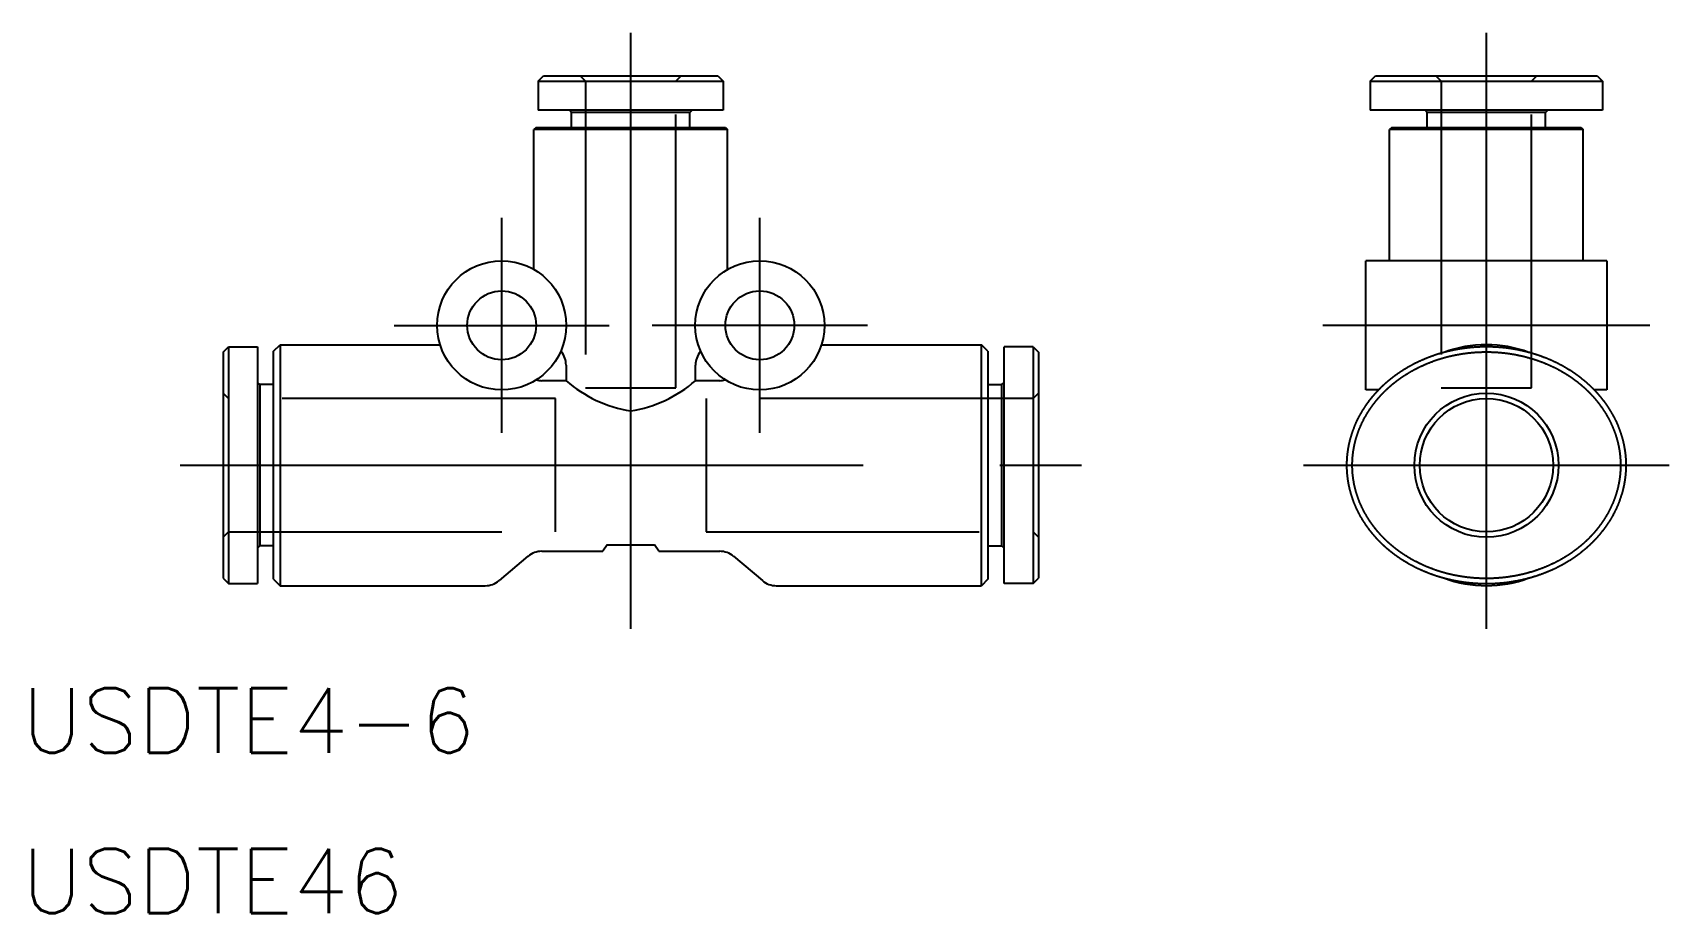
# Model space of a CAD drawing. Extents: x -27.8 to 48.3, y -20.8 to 20.1.
import ezdxf

# ---------------------------------------------------------------- set-up
doc = ezdxf.new("R2010")
doc.units = 0
doc.linetypes.add('CENTER', pattern=[50.8, 31.75, -6.35, 6.35, -6.35])
doc.linetypes.add('DASHED', pattern=[19.05, 12.7, -6.35])
doc.layers.get('0').update_dxf_attribs({"linetype": 'CONTINUOUS'})
doc.layers.add('CENTER', color=1, linetype='CENTER')
doc.styles.get("Standard").update_dxf_attribs({"font": 'txt.shx', "height": 3, "bigfont": 'bigfont.shx'})

msp = doc.modelspace()

# ---------------------------------------------------------------- texts
at = {"color": 7, "linetype": 'CONTINUOUS'}
for s, p in [('USDTE4-6', (-28.313, -13.364)), ('USDTE46', (-28.313, -20.824))]:
    msp.add_text(s, height=3, dxfattribs=at).set_placement(p)

# ---------------------------------------------------------------- linework, layer by layer
at = {"color": 7, "linetype": 'CONTINUOUS'}
for p, q in [((-4.3, 17.85), (-4.05, 18.1)), ((-4.3, 17.85), (-4.3, 16.5)), ((-4.3, 17.85), (4.3, 17.85)), ((-4.05, 18.1), (4.05, 18.1)), ((-2.1, 17.85), (2.1, 17.85)), ((4.05, 18.1), (4.3, 17.85)), ((4.3, 17.85), (4.3, 16.5)), ((34.375, 17.85), (34.625, 18.1)), ((34.375, 17.85), (45.175, 17.85)), ((34.375, 17.85), (34.375, 16.5)), ((34.625, 18.1), (44.925, 18.1)), ((44.925, 18.1), (45.175, 17.85)), ((45.175, 17.85), (45.175, 16.5)), ((4.3, 16.5), (-4.3, 16.5)), ((-2.75, 16.4), (-2.85, 16.5)), ((2.75, 16.4), (-2.75, 16.4)), ((-2.75, 15.7), (-2.75, 16.4)), ((2.75, 16.4), (2.85, 16.5)), ((2.75, 15.7), (2.75, 16.4)), ((45.175, 16.5), (34.375, 16.5)), ((37.025, 16.4), (36.925, 16.5)), ((42.525, 16.4), (37.025, 16.4)), ((37.025, 15.7), (37.025, 16.4)), ((42.525, 16.4), (42.625, 16.5)), ((42.525, 15.7), (42.525, 16.4)), ((-4.4, 15.7), (-4.5, 15.6)), ((4.5, 15.6), (-4.5, 15.6)), ((-4.5, 9.098), (-4.5, 15.6)), ((-4.4, 15.7), (4.4, 15.7)), ((4.4, 15.7), (4.5, 15.6)), ((4.5, 9.098), (4.5, 15.6)), ((35.375, 15.7), (35.275, 15.6)), ((44.275, 15.6), (35.275, 15.6)), ((35.275, 9.5), (35.275, 15.6)), ((35.375, 15.7), (44.175, 15.7)), ((44.175, 15.7), (44.275, 15.6)), ((44.275, 9.5), (44.275, 15.6)), ((34.175, 3.5), (34.175, 9.5)), ((45.375, 9.5), (34.175, 9.5)), ((45.375, 9.5), (45.375, 3.5)), ((-18.95, 5.25), (-18.7, 5.5)), ((-18.7, 5.5), (-18.7, 0)), ((-18.7, 5.5), (-17.35, 5.5)), ((-17.35, 5.5), (-17.35, -5.5)), ((-16.6, 5.3), (-16.3, 5.6)), ((-16.3, 5.6), (-16.3, -5.6)), ((-16.3, 5.6), (-8.862, 5.6)), ((8.862, 5.6), (16.3, 5.6)), ((16.3, -5.6), (16.3, 5.6)), ((16.6, 5.3), (16.3, 5.6)), ((17.35, -5.5), (17.35, 5.5)), ((18.7, 5.5), (17.35, 5.5)), ((18.7, 5.5), (18.7, -5.5)), ((18.7, 5.5), (18.95, 5.25)), ((-18.95, 5.25), (-18.95, 0)), ((-16.6, -5.3), (-16.6, 5.3)), ((-3.25, 5.302), (-3.225, 5.271)), ((-3.008, 4.657), (-3.008, 3.929)), ((3.008, 3.929), (3.008, 4.657)), ((3.225, 5.271), (3.25, 5.302)), ((16.6, 5.3), (16.6, -5.3)), ((18.95, 5.25), (18.95, -5.25)), ((-17.25, 3.75), (-17.35, 3.85)), ((-3.008, 3.929), (-4.135, 3.929)), ((4.135, 3.929), (3.008, 3.929)), ((17.25, 3.75), (17.35, 3.85)), ((-17.25, 3.75), (-17.25, -3.75)), ((-16.6, 3.75), (-17.25, 3.75)), ((16.6, 3.75), (17.25, 3.75)), ((17.25, -3.75), (17.25, 3.75)), ((18.7, 3.1), (18.7, -3.1)), ((34.761, 3.5), (34.175, 3.5)), ((45.375, 3.5), (44.789, 3.5)), ((-18.95, 0), (-18.95, -5.25)), ((-18.7, 0), (-18.7, -5.5)), ((-17.25, -3.75), (-17.35, -3.85)), ((-16.6, -3.75), (-17.25, -3.75)), ((-1.1, -3.7), (-1.3, -4)), ((-1.1, -3.7), (1.1, -3.7)), ((1.3, -4), (1.1, -3.7)), ((16.6, -3.75), (17.25, -3.75)), ((17.25, -3.75), (17.35, -3.85)), ((-4.779, -4.235), (-6.121, -5.365)), ((-4.135, -4), (-1.3, -4)), ((1.3, -4), (4.135, -4)), ((4.779, -4.235), (6.121, -5.365)), ((-18.95, -5.25), (-18.7, -5.5)), ((-16.6, -5.3), (-16.3, -5.6)), ((16.6, -5.3), (16.3, -5.6)), ((18.7, -5.5), (18.95, -5.25)), ((-18.7, -5.5), (-17.35, -5.5)), ((-16.3, -5.6), (-6.765, -5.6)), ((6.765, -5.6), (16.3, -5.6)), ((18.7, -5.5), (17.35, -5.5))]:
    msp.add_line(p, q, dxfattribs=at)
at = {"color": 3, "linetype": 'DASHED'}
for p, q in [((-2.35, 18.1), (-2.1, 17.85)), ((-2.1, 17.85), (-2.1, 3.6)), ((2.1, 17.85), (2.35, 18.1)), ((2.1, 3.6), (2.1, 17.85)), ((37.425, 18.1), (37.675, 17.85)), ((37.675, 17.85), (37.675, 3.6)), ((41.875, 17.85), (42.125, 18.1)), ((41.875, 3.6), (41.875, 17.85)), ((-18.95, 3.35), (-18.7, 3.1)), ((-3.5, 3.1), (-18.7, 3.1)), ((-3.5, -3.1), (-3.5, 3.1)), ((-2.1, 3.6), (2.1, 3.6)), ((3.5, 3.1), (3.5, -3.1)), ((18.7, 3.1), (3.5, 3.1)), ((18.7, 3.1), (18.95, 3.35)), ((37.675, 3.6), (41.875, 3.6)), ((-18.95, -3.35), (-18.7, -3.1)), ((-18.7, -3.1), (-3.5, -3.1)), ((3.5, -3.1), (18.7, -3.1)), ((18.7, -3.1), (18.95, -3.35))]:
    msp.add_line(p, q, dxfattribs=at)
at = {"color": 7}
for points in [[(46.275, 0, 0), (46.275, 0.011, 0), (46.275, 0.022, 0), (46.275, 0.033, 0), (46.275, 0.044, 0), (46.274, 0.055, 0), (46.274, 0.066, 0), (46.274, 0.077, 0), (46.274, 0.088, 0), (46.274, 0.099, 0), (46.273, 0.11, 0), (46.273, 0.121, 0), (46.273, 0.132, 0), (46.273, 0.143, 0), (46.272, 0.154, 0), (46.272, 0.166, 0), (46.271, 0.177, 0), (46.271, 0.188, 0), (46.271, 0.199, 0), (46.27, 0.21, 0), (46.27, 0.222, 0), (46.269, 0.233, 0), (46.268, 0.244, 0), (46.268, 0.256, 0), (46.267, 0.267, 0), (46.267, 0.278, 0), (46.266, 0.29, 0), (46.265, 0.301, 0), (46.264, 0.313, 0), (46.264, 0.324, 0), (46.263, 0.336, 0), (46.262, 0.347, 0), (46.261, 0.359, 0), (46.26, 0.37, 0), (46.259, 0.382, 0), (46.258, 0.394, 0), (46.257, 0.405, 0), (46.256, 0.417, 0), (46.255, 0.429, 0), (46.254, 0.441, 0), (46.253, 0.452, 0), (46.252, 0.464, 0), (46.25, 0.476, 0), (46.249, 0.488, 0), (46.248, 0.5, 0), (46.246, 0.512, 0), (46.245, 0.524, 0), (46.244, 0.536, 0), (46.242, 0.548, 0), (46.241, 0.561, 0), (46.239, 0.573, 0), (46.238, 0.585, 0), (46.236, 0.597, 0), (46.235, 0.61, 0), (46.233, 0.622, 0), (46.231, 0.634, 0), (46.23, 0.647, 0), (46.228, 0.659, 0), (46.226, 0.672, 0), (46.224, 0.684, 0), (46.222, 0.697, 0), (46.22, 0.71, 0), (46.218, 0.723, 0), (46.216, 0.735, 0), (46.214, 0.748, 0), (46.212, 0.761, 0), (46.21, 0.774, 0), (46.208, 0.787, 0), (46.206, 0.8, 0), (46.203, 0.813, 0), (46.201, 0.826, 0), (46.199, 0.839, 0), (46.196, 0.853, 0), (46.194, 0.866, 0), (46.191, 0.879, 0), (46.188, 0.893, 0), (46.186, 0.906, 0), (46.183, 0.92, 0), (46.181, 0.933, 0), (46.178, 0.947, 0), (46.175, 0.96, 0), (46.172, 0.974, 0), (46.169, 0.988, 0), (46.166, 1.002, 0), (46.163, 1.016, 0), (46.16, 1.03, 0), (46.157, 1.044, 0), (46.153, 1.058, 0), (46.15, 1.072, 0), (46.147, 1.087, 0), (46.143, 1.101, 0), (46.14, 1.115, 0), (46.136, 1.13, 0), (46.132, 1.144, 0), (46.129, 1.159, 0), (46.125, 1.174, 0), (46.121, 1.188, 0), (46.117, 1.203, 0), (46.113, 1.218, 0), (46.109, 1.233, 0), (46.105, 1.247, 0), (46.101, 1.262, 0), (46.097, 1.277, 0), (46.093, 1.292, 0), (46.088, 1.307, 0), (46.084, 1.323, 0), (46.08, 1.338, 0), (46.075, 1.353, 0), (46.07, 1.368, 0), (46.066, 1.383, 0), (46.061, 1.399, 0), (46.056, 1.414, 0), (46.051, 1.43, 0), (46.046, 1.445, 0), (46.041, 1.46, 0), (46.036, 1.476, 0), (46.031, 1.491, 0), (46.026, 1.507, 0), (46.021, 1.523, 0), (46.015, 1.538, 0), (46.01, 1.554, 0), (46.004, 1.57, 0), (45.999, 1.585, 0), (45.993, 1.601, 0), (45.987, 1.617, 0), (45.982, 1.632, 0), (45.976, 1.648, 0), (45.97, 1.664, 0), (45.964, 1.68, 0), (45.958, 1.696, 0), (45.952, 1.711, 0), (45.946, 1.727, 0), (45.94, 1.743, 0), (45.933, 1.759, 0), (45.927, 1.775, 0), (45.92, 1.791, 0), (45.914, 1.807, 0), (45.907, 1.823, 0), (45.901, 1.839, 0), (45.894, 1.855, 0), (45.887, 1.87, 0), (45.88, 1.886, 0), (45.873, 1.902, 0), (45.867, 1.918, 0), (45.859, 1.934, 0), (45.852, 1.95, 0), (45.845, 1.966, 0), (45.838, 1.982, 0), (45.831, 1.998, 0), (45.823, 2.014, 0), (45.816, 2.03, 0), (45.808, 2.046, 0), (45.801, 2.062, 0), (45.793, 2.077, 0), (45.785, 2.093, 0), (45.778, 2.109, 0), (45.77, 2.125, 0), (45.762, 2.141, 0), (45.754, 2.157, 0), (45.746, 2.173, 0), (45.738, 2.188, 0), (45.73, 2.204, 0), (45.722, 2.22, 0), (45.713, 2.236, 0), (45.705, 2.252, 0), (45.697, 2.267, 0), (45.688, 2.283, 0), (45.68, 2.299, 0), (45.671, 2.314, 0), (45.663, 2.33, 0), (45.654, 2.346, 0), (45.645, 2.361, 0), (45.636, 2.377, 0), (45.627, 2.393, 0), (45.618, 2.408, 0), (45.609, 2.424, 0), (45.6, 2.439, 0), (45.591, 2.455, 0), (45.582, 2.47, 0), (45.573, 2.486, 0), (45.564, 2.501, 0), (45.554, 2.517, 0), (45.545, 2.532, 0), (45.535, 2.547, 0), (45.526, 2.563, 0), (45.516, 2.578, 0), (45.507, 2.593, 0), (45.497, 2.609, 0), (45.487, 2.624, 0), (45.477, 2.639, 0), (45.468, 2.654, 0), (45.458, 2.67, 0), (45.448, 2.685, 0), (45.438, 2.7, 0), (45.427, 2.715, 0), (45.417, 2.73, 0), (45.407, 2.745, 0), (45.397, 2.76, 0), (45.386, 2.775, 0), (45.376, 2.79, 0), (45.365, 2.805, 0), (45.355, 2.82, 0), (45.344, 2.835, 0), (45.334, 2.85, 0), (45.323, 2.865, 0), (45.312, 2.88, 0), (45.301, 2.895, 0), (45.29, 2.91, 0), (45.279, 2.925, 0), (45.269, 2.939, 0), (45.257, 2.954, 0), (45.246, 2.969, 0), (45.235, 2.983, 0), (45.224, 2.998, 0), (45.213, 3.013, 0), (45.201, 3.027, 0), (45.19, 3.042, 0), (45.178, 3.057, 0), (45.167, 3.071, 0), (45.155, 3.086, 0), (45.144, 3.1, 0), (45.132, 3.114, 0), (45.12, 3.129, 0), (45.108, 3.143, 0), (45.097, 3.158, 0), (45.085, 3.172, 0), (45.073, 3.186, 0), (45.061, 3.2, 0), (45.049, 3.215, 0), (45.037, 3.229, 0), (45.024, 3.243, 0), (45.012, 3.257, 0), (45, 3.271, 0), (44.988, 3.285, 0), (44.975, 3.299, 0), (44.963, 3.313, 0), (44.95, 3.327, 0), (44.938, 3.341, 0), (44.925, 3.355, 0), (44.912, 3.369, 0), (44.9, 3.383, 0), (44.887, 3.397, 0), (44.874, 3.41, 0), (44.861, 3.424, 0), (44.848, 3.438, 0), (44.835, 3.452, 0), (44.822, 3.465, 0), (44.809, 3.479, 0), (44.796, 3.492, 0), (44.783, 3.506, 0), (44.77, 3.519, 0), (44.757, 3.533, 0), (44.743, 3.546, 0), (44.73, 3.56, 0), (44.716, 3.573, 0), (44.703, 3.586, 0), (44.689, 3.599, 0), (44.676, 3.613, 0), (44.662, 3.626, 0), (44.648, 3.639, 0), (44.635, 3.652, 0), (44.621, 3.665, 0), (44.607, 3.678, 0), (44.593, 3.691, 0), (44.579, 3.704, 0), (44.566, 3.717, 0), (44.551, 3.73, 0), (44.538, 3.743, 0), (44.523, 3.755, 0), (44.509, 3.768, 0), (44.495, 3.781, 0), (44.481, 3.794, 0), (44.467, 3.806, 0), (44.452, 3.819, 0), (44.438, 3.831, 0), (44.424, 3.844, 0), (44.409, 3.856, 0), (44.395, 3.869, 0), (44.38, 3.881, 0), (44.366, 3.893, 0), (44.351, 3.905, 0), (44.337, 3.918, 0), (44.322, 3.93, 0), (44.307, 3.942, 0), (44.292, 3.954, 0), (44.278, 3.966, 0), (44.263, 3.978, 0), (44.248, 3.99, 0), (44.233, 4.002, 0), (44.218, 4.014, 0), (44.203, 4.026, 0), (44.188, 4.037, 0), (44.173, 4.049, 0), (44.158, 4.061, 0), (44.143, 4.073, 0), (44.128, 4.084, 0), (44.113, 4.096, 0), (44.098, 4.107, 0), (44.082, 4.119, 0), (44.067, 4.13, 0), (44.052, 4.141, 0), (44.037, 4.153, 0), (44.021, 4.164, 0), (44.006, 4.175, 0), (43.99, 4.186, 0), (43.975, 4.197, 0), (43.959, 4.208, 0), (43.944, 4.219, 0), (43.928, 4.23, 0), (43.913, 4.241, 0), (43.897, 4.252, 0), (43.882, 4.263, 0), (43.866, 4.274, 0), (43.85, 4.284, 0), (43.835, 4.295, 0), (43.819, 4.306, 0), (43.803, 4.316, 0), (43.787, 4.327, 0), (43.772, 4.337, 0), (43.756, 4.348, 0), (43.74, 4.358, 0), (43.724, 4.368, 0), (43.708, 4.379, 0), (43.692, 4.389, 0), (43.676, 4.399, 0), (43.66, 4.409, 0), (43.645, 4.419, 0), (43.629, 4.429, 0), (43.612, 4.439, 0), (43.596, 4.449, 0), (43.581, 4.459, 0), (43.564, 4.468, 0), (43.548, 4.478, 0), (43.532, 4.488, 0), (43.516, 4.497, 0), (43.5, 4.507, 0), (43.484, 4.517, 0), (43.468, 4.526, 0), (43.452, 4.535, 0), (43.435, 4.545, 0), (43.419, 4.554, 0), (43.403, 4.563, 0), (43.387, 4.573, 0), (43.37, 4.582, 0), (43.354, 4.591, 0), (43.338, 4.6, 0), (43.322, 4.609, 0), (43.305, 4.618, 0), (43.289, 4.627, 0), (43.273, 4.636, 0), (43.256, 4.644, 0), (43.24, 4.653, 0), (43.224, 4.662, 0), (43.207, 4.67, 0), (43.191, 4.679, 0), (43.175, 4.688, 0), (43.158, 4.696, 0), (43.142, 4.704, 0), (43.125, 4.713, 0), (43.109, 4.721, 0), (43.093, 4.729, 0), (43.076, 4.738, 0), (43.06, 4.746, 0), (43.043, 4.754, 0), (43.027, 4.762, 0), (43.01, 4.77, 0), (42.994, 4.778, 0), (42.977, 4.786, 0), (42.961, 4.794, 0), (42.944, 4.802, 0), (42.928, 4.809, 0), (42.911, 4.817, 0), (42.895, 4.825, 0), (42.878, 4.832, 0), (42.862, 4.84, 0), (42.845, 4.848, 0), (42.829, 4.855, 0), (42.812, 4.862, 0), (42.796, 4.87, 0), (42.779, 4.877, 0), (42.763, 4.884, 0), (42.746, 4.892, 0), (42.73, 4.899, 0), (42.713, 4.906, 0), (42.697, 4.913, 0), (42.68, 4.92, 0), (42.663, 4.927, 0), (42.647, 4.934, 0), (42.63, 4.941, 0), (42.614, 4.948, 0), (42.597, 4.954, 0), (42.581, 4.961, 0), (42.564, 4.968, 0), (42.548, 4.974, 0), (42.531, 4.981, 0), (42.514, 4.988, 0), (42.498, 4.994, 0), (42.481, 5, 0), (42.465, 5.007, 0), (42.448, 5.013, 0), (42.432, 5.02, 0), (42.415, 5.026, 0), (42.399, 5.032, 0), (42.382, 5.038, 0), (42.365, 5.044, 0), (42.349, 5.05, 0), (42.332, 5.056, 0), (42.316, 5.062, 0), (42.299, 5.068, 0), (42.283, 5.074, 0), (42.266, 5.08, 0), (42.249, 5.086, 0), (42.233, 5.092, 0), (42.216, 5.097, 0), (42.2, 5.103, 0), (42.183, 5.109, 0), (42.166, 5.114, 0), (42.15, 5.12, 0), (42.133, 5.125, 0), (42.117, 5.131, 0), (42.1, 5.136, 0), (42.084, 5.141, 0), (42.067, 5.147, 0), (42.05, 5.152, 0), (42.034, 5.157, 0), (42.017, 5.162, 0), (42.001, 5.168, 0), (41.984, 5.173, 0), (41.967, 5.178, 0), (41.951, 5.183, 0), (41.934, 5.188, 0), (41.917, 5.193, 0), (41.901, 5.198, 0), (41.884, 5.202, 0), (41.868, 5.207, 0), (41.851, 5.212, 0), (41.834, 5.217, 0), (41.818, 5.221, 0), (41.801, 5.226, 0), (41.785, 5.231, 0), (41.768, 5.235, 0), (41.751, 5.24, 0), (41.735, 5.244, 0), (41.718, 5.249, 0), (41.702, 5.253, 0), (41.685, 5.257, 0), (41.668, 5.262, 0), (41.652, 5.266, 0), (41.635, 5.27, 0), (41.618, 5.274, 0), (41.602, 5.278, 0), (41.585, 5.282, 0), (41.568, 5.286, 0), (41.552, 5.29, 0), (41.535, 5.294, 0), (41.519, 5.298, 0), (41.502, 5.302, 0), (41.485, 5.306, 0), (41.469, 5.31, 0), (41.452, 5.314, 0), (41.435, 5.317, 0), (41.419, 5.321, 0), (41.402, 5.325, 0), (41.386, 5.328, 0), (41.369, 5.332, 0), (41.352, 5.336, 0), (41.336, 5.339, 0), (41.319, 5.343, 0), (41.302, 5.346, 0), (41.286, 5.349, 0), (41.269, 5.353, 0), (41.252, 5.356, 0), (41.236, 5.359, 0), (41.219, 5.362, 0), (41.203, 5.366, 0), (41.186, 5.369, 0), (41.169, 5.372, 0), (41.153, 5.375, 0), (41.136, 5.378, 0), (41.119, 5.381, 0), (41.103, 5.384, 0), (41.086, 5.387, 0), (41.069, 5.39, 0), (41.053, 5.393, 0), (41.036, 5.395, 0), (41.02, 5.398, 0), (41.003, 5.401, 0), (40.986, 5.404, 0), (40.97, 5.406, 0), (40.953, 5.409, 0), (40.936, 5.412, 0), (40.92, 5.414, 0), (40.903, 5.417, 0), (40.886, 5.419, 0), (40.87, 5.421, 0), (40.853, 5.424, 0), (40.837, 5.426, 0), (40.82, 5.429, 0), (40.803, 5.431, 0), (40.786, 5.433, 0), (40.77, 5.435, 0), (40.753, 5.437, 0), (40.737, 5.44, 0), (40.72, 5.442, 0), (40.703, 5.444, 0), (40.687, 5.446, 0), (40.67, 5.448, 0), (40.653, 5.45, 0), (40.637, 5.452, 0), (40.62, 5.453, 0), (40.603, 5.455, 0), (40.587, 5.457, 0), (40.57, 5.459, 0), (40.553, 5.46, 0), (40.537, 5.462, 0), (40.52, 5.464, 0), (40.504, 5.465, 0), (40.487, 5.467, 0), (40.47, 5.469, 0), (40.453, 5.47, 0), (40.437, 5.471, 0), (40.42, 5.473, 0), (40.404, 5.474, 0), (40.387, 5.476, 0), (40.37, 5.477, 0), (40.354, 5.478, 0), (40.337, 5.479, 0), (40.32, 5.481, 0), (40.304, 5.482, 0), (40.287, 5.483, 0), (40.27, 5.484, 0), (40.254, 5.485, 0), (40.237, 5.486, 0), (40.22, 5.487, 0), (40.204, 5.488, 0), (40.187, 5.489, 0), (40.17, 5.49, 0), (40.154, 5.491, 0), (40.137, 5.491, 0), (40.12, 5.492, 0), (40.104, 5.493, 0), (40.087, 5.494, 0), (40.07, 5.494, 0), (40.054, 5.495, 0), (40.037, 5.496, 0), (40.02, 5.496, 0), (40.004, 5.497, 0), (39.987, 5.497, 0), (39.971, 5.498, 0), (39.954, 5.498, 0), (39.937, 5.498, 0), (39.92, 5.499, 0), (39.904, 5.499, 0), (39.887, 5.499, 0), (39.87, 5.499, 0), (39.854, 5.5, 0), (39.837, 5.5, 0), (39.821, 5.5, 0), (39.804, 5.5, 0), (39.787, 5.5, 0), (39.77, 5.5, 0), (39.754, 5.5, 0), (39.737, 5.5, 0), (39.721, 5.5, 0), (39.704, 5.5, 0), (39.687, 5.5, 0), (39.671, 5.499, 0), (39.654, 5.499, 0), (39.637, 5.499, 0), (39.621, 5.498, 0), (39.604, 5.498, 0), (39.587, 5.498, 0), (39.571, 5.497, 0), (39.554, 5.497, 0), (39.537, 5.496, 0), (39.521, 5.496, 0), (39.504, 5.495, 0), (39.487, 5.495, 0), (39.471, 5.494, 0), (39.454, 5.493, 0), (39.437, 5.493, 0), (39.421, 5.492, 0), (39.404, 5.491, 0), (39.388, 5.49, 0), (39.371, 5.489, 0), (39.354, 5.488, 0), (39.338, 5.488, 0), (39.321, 5.487, 0), (39.304, 5.486, 0), (39.288, 5.485, 0), (39.271, 5.483, 0), (39.254, 5.482, 0), (39.238, 5.481, 0), (39.221, 5.48, 0), (39.205, 5.479, 0), (39.188, 5.478, 0), (39.171, 5.476, 0), (39.155, 5.475, 0), (39.138, 5.474, 0), (39.121, 5.472, 0), (39.105, 5.471, 0), (39.088, 5.469, 0), (39.072, 5.468, 0), (39.055, 5.466, 0), (39.039, 5.465, 0), (39.022, 5.463, 0), (39.005, 5.461, 0), (38.989, 5.46, 0), (38.972, 5.458, 0), (38.956, 5.456, 0), (38.939, 5.454, 0), (38.923, 5.453, 0), (38.906, 5.451, 0), (38.889, 5.449, 0), (38.873, 5.447, 0), (38.856, 5.445, 0), (38.84, 5.443, 0), (38.823, 5.441, 0), (38.807, 5.439, 0), (38.79, 5.437, 0), (38.774, 5.434, 0), (38.757, 5.432, 0), (38.741, 5.43, 0), (38.724, 5.428, 0), (38.708, 5.425, 0), (38.691, 5.423, 0), (38.675, 5.421, 0), (38.658, 5.418, 0), (38.642, 5.416, 0), (38.625, 5.413, 0), (38.609, 5.411, 0), (38.592, 5.408, 0), (38.576, 5.406, 0), (38.559, 5.403, 0), (38.543, 5.4, 0), (38.526, 5.398, 0), (38.51, 5.395, 0), (38.494, 5.392, 0), (38.477, 5.389, 0), (38.461, 5.386, 0), (38.444, 5.384, 0), (38.428, 5.381, 0), (38.412, 5.378, 0), (38.395, 5.375, 0), (38.379, 5.372, 0), (38.362, 5.369, 0), (38.346, 5.366, 0), (38.33, 5.362, 0), (38.313, 5.359, 0), (38.297, 5.356, 0), (38.281, 5.353, 0), (38.264, 5.349, 0), (38.248, 5.346, 0), (38.232, 5.343, 0), (38.215, 5.339, 0), (38.199, 5.336, 0), (38.183, 5.332, 0), (38.166, 5.329, 0), (38.15, 5.325, 0), (38.134, 5.322, 0), (38.118, 5.318, 0), (38.101, 5.315, 0), (38.085, 5.311, 0), (38.069, 5.307, 0), (38.053, 5.303, 0), (38.036, 5.3, 0), (38.02, 5.296, 0), (38.004, 5.292, 0), (37.988, 5.288, 0), (37.971, 5.284, 0), (37.955, 5.28, 0), (37.939, 5.276, 0), (37.923, 5.272, 0), (37.907, 5.268, 0), (37.891, 5.264, 0), (37.874, 5.26, 0), (37.858, 5.256, 0), (37.842, 5.251, 0), (37.826, 5.247, 0), (37.81, 5.243, 0), (37.794, 5.238, 0), (37.778, 5.234, 0), (37.762, 5.23, 0), (37.746, 5.225, 0), (37.73, 5.221, 0), (37.714, 5.216, 0), (37.697, 5.212, 0), (37.681, 5.207, 0), (37.666, 5.202, 0), (37.65, 5.198, 0), (37.633, 5.193, 0), (37.617, 5.188, 0), (37.602, 5.184, 0), (37.586, 5.179, 0), (37.57, 5.174, 0), (37.554, 5.169, 0), (37.538, 5.164, 0), (37.522, 5.159, 0), (37.506, 5.154, 0), (37.49, 5.149, 0), (37.474, 5.144, 0), (37.458, 5.139, 0), (37.442, 5.134, 0), (37.426, 5.129, 0), (37.41, 5.123, 0), (37.395, 5.118, 0), (37.379, 5.113, 0), (37.363, 5.107, 0), (37.347, 5.102, 0), (37.331, 5.097, 0), (37.316, 5.091, 0), (37.3, 5.086, 0), (37.284, 5.08, 0), (37.268, 5.075, 0), (37.253, 5.069, 0), (37.237, 5.064, 0), (37.221, 5.058, 0), (37.206, 5.052, 0), (37.19, 5.046, 0), (37.174, 5.041, 0), (37.158, 5.035, 0), (37.143, 5.029, 0), (37.127, 5.023, 0), (37.112, 5.017, 0), (37.096, 5.011, 0), (37.08, 5.005, 0), (37.065, 4.999, 0), (37.049, 4.993, 0), (37.034, 4.987, 0), (37.018, 4.981, 0), (37.003, 4.975, 0), (36.987, 4.969, 0), (36.972, 4.962, 0), (36.956, 4.956, 0), (36.941, 4.95, 0), (36.925, 4.943, 0), (36.91, 4.937, 0), (36.894, 4.93, 0), (36.879, 4.924, 0), (36.863, 4.917, 0), (36.848, 4.911, 0), (36.833, 4.904, 0), (36.817, 4.898, 0), (36.802, 4.891, 0), (36.786, 4.884, 0), (36.771, 4.878, 0), (36.756, 4.871, 0), (36.741, 4.864, 0), (36.725, 4.857, 0), (36.71, 4.85, 0), (36.695, 4.843, 0), (36.679, 4.836, 0), (36.664, 4.829, 0), (36.649, 4.822, 0), (36.634, 4.815, 0), (36.619, 4.808, 0), (36.603, 4.801, 0), (36.588, 4.794, 0), (36.573, 4.787, 0), (36.558, 4.779, 0), (36.543, 4.772, 0), (36.528, 4.765, 0), (36.513, 4.757, 0), (36.498, 4.75, 0), (36.483, 4.742, 0), (36.468, 4.735, 0), (36.453, 4.727, 0), (36.438, 4.72, 0), (36.423, 4.712, 0), (36.408, 4.705, 0), (36.393, 4.697, 0), (36.378, 4.689, 0), (36.363, 4.682, 0), (36.348, 4.674, 0), (36.333, 4.666, 0), (36.319, 4.658, 0), (36.304, 4.65, 0), (36.289, 4.642, 0), (36.274, 4.634, 0), (36.259, 4.626, 0), (36.245, 4.618, 0), (36.23, 4.61, 0), (36.215, 4.602, 0), (36.2, 4.594, 0), (36.186, 4.586, 0), (36.171, 4.577, 0), (36.157, 4.569, 0), (36.142, 4.561, 0), (36.127, 4.552, 0), (36.113, 4.544, 0), (36.098, 4.536, 0), (36.084, 4.527, 0), (36.069, 4.519, 0), (36.055, 4.51, 0), (36.04, 4.502, 0), (36.026, 4.493, 0), (36.011, 4.484, 0), (35.997, 4.476, 0), (35.983, 4.467, 0), (35.968, 4.458, 0), (35.954, 4.449, 0), (35.94, 4.441, 0), (35.925, 4.432, 0), (35.911, 4.423, 0), (35.897, 4.414, 0), (35.883, 4.405, 0), (35.868, 4.396, 0), (35.854, 4.387, 0), (35.84, 4.378, 0), (35.826, 4.369, 0), (35.812, 4.359, 0), (35.798, 4.35, 0), (35.783, 4.341, 0), (35.77, 4.332, 0), (35.755, 4.322, 0), (35.742, 4.313, 0), (35.727, 4.304, 0), (35.714, 4.294, 0), (35.7, 4.285, 0), (35.686, 4.275, 0), (35.672, 4.266, 0), (35.658, 4.256, 0), (35.644, 4.247, 0), (35.63, 4.237, 0), (35.617, 4.227, 0), (35.603, 4.218, 0), (35.589, 4.208, 0), (35.575, 4.198, 0), (35.562, 4.188, 0), (35.548, 4.178, 0), (35.534, 4.169, 0), (35.521, 4.159, 0), (35.507, 4.149, 0), (35.494, 4.139, 0), (35.48, 4.129, 0), (35.467, 4.119, 0), (35.453, 4.108, 0), (35.44, 4.098, 0), (35.426, 4.088, 0), (35.413, 4.078, 0), (35.4, 4.068, 0), (35.386, 4.057, 0), (35.373, 4.047, 0), (35.36, 4.037, 0), (35.346, 4.026, 0), (35.333, 4.016, 0), (35.32, 4.005, 0), (35.307, 3.995, 0), (35.294, 3.984, 0), (35.281, 3.974, 0), (35.268, 3.963, 0), (35.255, 3.952, 0), (35.242, 3.942, 0), (35.228, 3.931, 0), (35.216, 3.92, 0), (35.203, 3.909, 0), (35.19, 3.899, 0), (35.177, 3.888, 0), (35.164, 3.877, 0), (35.151, 3.866, 0), (35.139, 3.855, 0), (35.126, 3.844, 0), (35.113, 3.833, 0), (35.1, 3.822, 0), (35.088, 3.811, 0), (35.075, 3.799, 0), (35.062, 3.788, 0), (35.05, 3.777, 0), (35.037, 3.766, 0), (35.025, 3.755, 0), (35.012, 3.743, 0), (35, 3.732, 0), (34.987, 3.72, 0), (34.975, 3.709, 0), (34.963, 3.698, 0), (34.95, 3.686, 0), (34.938, 3.675, 0), (34.926, 3.663, 0), (34.914, 3.651, 0), (34.902, 3.64, 0), (34.889, 3.628, 0), (34.877, 3.616, 0), (34.865, 3.605, 0), (34.853, 3.593, 0), (34.841, 3.581, 0), (34.829, 3.569, 0), (34.817, 3.557, 0), (34.805, 3.545, 0), (34.793, 3.533, 0), (34.782, 3.521, 0), (34.77, 3.509, 0), (34.758, 3.497, 0), (34.746, 3.485, 0), (34.735, 3.473, 0), (34.723, 3.461, 0), (34.711, 3.449, 0), (34.7, 3.436, 0), (34.688, 3.424, 0), (34.676, 3.412, 0), (34.665, 3.4, 0), (34.654, 3.387, 0), (34.642, 3.375, 0), (34.631, 3.362, 0), (34.619, 3.35, 0), (34.608, 3.337, 0), (34.597, 3.325, 0), (34.586, 3.312, 0), (34.574, 3.3, 0), (34.563, 3.287, 0), (34.552, 3.274, 0), (34.541, 3.262, 0), (34.53, 3.249, 0), (34.519, 3.236, 0), (34.508, 3.223, 0), (34.497, 3.21, 0), (34.486, 3.197, 0), (34.475, 3.184, 0), (34.464, 3.172, 0), (34.453, 3.159, 0), (34.443, 3.146, 0), (34.432, 3.132, 0), (34.421, 3.119, 0), (34.411, 3.106, 0), (34.4, 3.093, 0), (34.389, 3.08, 0), (34.379, 3.067, 0), (34.368, 3.053, 0), (34.358, 3.04, 0), (34.347, 3.027, 0), (34.337, 3.013, 0), (34.327, 3, 0), (34.316, 2.987, 0), (34.306, 2.973, 0), (34.296, 2.96, 0), (34.286, 2.946, 0), (34.276, 2.932, 0), (34.266, 2.919, 0), (34.255, 2.905, 0), (34.245, 2.892, 0), (34.236, 2.878, 0), (34.226, 2.864, 0), (34.216, 2.85, 0), (34.206, 2.837, 0), (34.196, 2.823, 0), (34.186, 2.809, 0), (34.176, 2.795, 0), (34.167, 2.781, 0), (34.157, 2.767, 0), (34.148, 2.753, 0), (34.138, 2.739, 0), (34.129, 2.725, 0), (34.119, 2.711, 0), (34.11, 2.697, 0), (34.1, 2.683, 0), (34.091, 2.668, 0), (34.082, 2.654, 0), (34.072, 2.64, 0), (34.063, 2.626, 0), (34.054, 2.611, 0), (34.045, 2.597, 0), (34.036, 2.582, 0), (34.027, 2.568, 0), (34.018, 2.554, 0), (34.009, 2.539, 0), (34, 2.525, 0), (33.991, 2.51, 0), (33.982, 2.495, 0), (33.974, 2.481, 0), (33.965, 2.466, 0), (33.956, 2.452, 0), (33.947, 2.437, 0), (33.939, 2.422, 0), (33.93, 2.407, 0), (33.922, 2.393, 0), (33.913, 2.378, 0), (33.905, 2.363, 0), (33.897, 2.348, 0), (33.888, 2.333, 0), (33.88, 2.318, 0), (33.872, 2.303, 0), (33.864, 2.288, 0), (33.856, 2.273, 0), (33.848, 2.258, 0), (33.84, 2.243, 0), (33.832, 2.228, 0), (33.824, 2.212, 0), (33.816, 2.197, 0), (33.808, 2.182, 0), (33.8, 2.167, 0), (33.793, 2.152, 0), (33.785, 2.136, 0), (33.778, 2.121, 0), (33.77, 2.106, 0), (33.762, 2.09, 0), (33.755, 2.075, 0), (33.748, 2.059, 0), (33.74, 2.044, 0), (33.733, 2.028, 0), (33.726, 2.013, 0), (33.718, 1.997, 0), (33.711, 1.982, 0), (33.704, 1.966, 0), (33.697, 1.95, 0), (33.69, 1.935, 0), (33.683, 1.919, 0), (33.676, 1.903, 0), (33.67, 1.888, 0), (33.663, 1.872, 0), (33.656, 1.856, 0), (33.65, 1.84, 0), (33.643, 1.825, 0), (33.636, 1.809, 0), (33.63, 1.793, 0), (33.623, 1.777, 0), (33.617, 1.761, 0), (33.611, 1.745, 0), (33.605, 1.729, 0), (33.598, 1.713, 0), (33.592, 1.697, 0), (33.586, 1.681, 0), (33.58, 1.665, 0), (33.574, 1.649, 0), (33.568, 1.633, 0), (33.562, 1.617, 0), (33.556, 1.601, 0), (33.55, 1.585, 0), (33.545, 1.569, 0), (33.539, 1.552, 0), (33.533, 1.536, 0), (33.528, 1.52, 0), (33.522, 1.504, 0), (33.517, 1.487, 0), (33.512, 1.471, 0), (33.506, 1.455, 0), (33.501, 1.439, 0), (33.496, 1.422, 0), (33.491, 1.406, 0), (33.486, 1.389, 0), (33.481, 1.373, 0), (33.476, 1.357, 0), (33.471, 1.34, 0), (33.466, 1.324, 0), (33.461, 1.307, 0), (33.456, 1.291, 0), (33.452, 1.274, 0), (33.447, 1.258, 0), (33.442, 1.241, 0), (33.438, 1.225, 0), (33.434, 1.208, 0), (33.429, 1.192, 0), (33.425, 1.175, 0), (33.421, 1.159, 0), (33.416, 1.142, 0), (33.412, 1.125, 0), (33.408, 1.109, 0), (33.404, 1.092, 0), (33.4, 1.075, 0), (33.396, 1.059, 0), (33.392, 1.042, 0), (33.389, 1.025, 0), (33.385, 1.009, 0), (33.381, 0.992, 0), (33.378, 0.975, 0), (33.374, 0.958, 0), (33.371, 0.942, 0), (33.367, 0.925, 0), (33.364, 0.908, 0), (33.361, 0.891, 0), (33.358, 0.874, 0), (33.354, 0.858, 0), (33.351, 0.841, 0), (33.348, 0.824, 0), (33.345, 0.807, 0), (33.342, 0.79, 0), (33.339, 0.773, 0), (33.337, 0.757, 0), (33.334, 0.74, 0), (33.331, 0.723, 0), (33.328, 0.706, 0), (33.326, 0.689, 0), (33.324, 0.672, 0), (33.321, 0.655, 0), (33.319, 0.638, 0), (33.316, 0.621, 0), (33.314, 0.604, 0), (33.312, 0.587, 0), (33.31, 0.57, 0), (33.308, 0.554, 0), (33.306, 0.537, 0), (33.304, 0.52, 0), (33.302, 0.503, 0), (33.3, 0.486, 0), (33.298, 0.469, 0), (33.297, 0.452, 0), (33.295, 0.435, 0), (33.294, 0.418, 0), (33.292, 0.401, 0), (33.291, 0.384, 0), (33.289, 0.367, 0), (33.288, 0.35, 0), (33.287, 0.332, 0), (33.285, 0.315, 0), (33.284, 0.298, 0), (33.283, 0.281, 0), (33.282, 0.264, 0), (33.281, 0.247, 0), (33.28, 0.23, 0), (33.28, 0.213, 0), (33.279, 0.196, 0), (33.278, 0.179, 0), (33.278, 0.162, 0), (33.277, 0.145, 0), (33.276, 0.128, 0), (33.276, 0.111, 0), (33.276, 0.094, 0), (33.275, 0.077, 0), (33.275, 0.06, 0), (33.275, 0.043, 0), (33.275, 0.026, 0), (33.275, 0.009, 0), (33.275, -0.009, 0), (33.275, -0.026, 0), (33.275, -0.043, 0), (33.275, -0.06, 0), (33.275, -0.077, 0), (33.276, -0.094, 0), (33.276, -0.111, 0), (33.276, -0.128, 0), (33.277, -0.145, 0), (33.278, -0.162, 0), (33.278, -0.179, 0), (33.279, -0.196, 0), (33.28, -0.213, 0), (33.28, -0.23, 0), (33.281, -0.247, 0), (33.282, -0.264, 0), (33.283, -0.281, 0), (33.284, -0.298, 0), (33.285, -0.315, 0), (33.287, -0.333, 0), (33.288, -0.35, 0), (33.289, -0.367, 0), (33.291, -0.384, 0), (33.292, -0.401, 0), (33.294, -0.418, 0), (33.295, -0.435, 0), (33.297, -0.452, 0), (33.298, -0.469, 0), (33.3, -0.486, 0), (33.302, -0.503, 0), (33.304, -0.52, 0), (33.306, -0.537, 0), (33.308, -0.554, 0), (33.31, -0.57, 0), (33.312, -0.587, 0), (33.314, -0.604, 0), (33.316, -0.621, 0), (33.319, -0.638, 0), (33.321, -0.655, 0), (33.324, -0.672, 0), (33.326, -0.689, 0), (33.328, -0.706, 0), (33.331, -0.723, 0), (33.334, -0.74, 0), (33.337, -0.757, 0), (33.339, -0.773, 0), (33.342, -0.79, 0), (33.345, -0.807, 0), (33.348, -0.824, 0), (33.351, -0.841, 0), (33.354, -0.858, 0), (33.357, -0.874, 0), (33.361, -0.891, 0), (33.364, -0.908, 0), (33.367, -0.925, 0), (33.371, -0.942, 0), (33.374, -0.958, 0), (33.378, -0.975, 0), (33.381, -0.992, 0), (33.385, -1.009, 0), (33.389, -1.025, 0), (33.392, -1.042, 0), (33.396, -1.059, 0), (33.4, -1.075, 0), (33.404, -1.092, 0), (33.408, -1.109, 0), (33.412, -1.125, 0), (33.416, -1.142, 0), (33.421, -1.159, 0), (33.425, -1.175, 0), (33.429, -1.192, 0), (33.434, -1.208, 0), (33.438, -1.225, 0), (33.443, -1.241, 0), (33.447, -1.258, 0), (33.452, -1.274, 0), (33.456, -1.291, 0), (33.461, -1.307, 0), (33.466, -1.324, 0), (33.471, -1.34, 0), (33.476, -1.357, 0), (33.481, -1.373, 0), (33.486, -1.389, 0), (33.491, -1.406, 0), (33.496, -1.422, 0), (33.501, -1.439, 0), (33.506, -1.455, 0), (33.512, -1.471, 0), (33.517, -1.487, 0), (33.522, -1.504, 0), (33.528, -1.52, 0), (33.533, -1.536, 0), (33.539, -1.552, 0), (33.545, -1.569, 0), (33.55, -1.585, 0), (33.556, -1.601, 0), (33.562, -1.617, 0), (33.568, -1.633, 0), (33.574, -1.649, 0), (33.58, -1.665, 0), (33.586, -1.681, 0), (33.592, -1.697, 0), (33.598, -1.713, 0), (33.604, -1.729, 0), (33.611, -1.745, 0), (33.617, -1.761, 0), (33.623, -1.777, 0), (33.63, -1.793, 0), (33.636, -1.809, 0), (33.643, -1.825, 0), (33.65, -1.84, 0), (33.656, -1.856, 0), (33.663, -1.872, 0), (33.67, -1.888, 0), (33.676, -1.903, 0), (33.683, -1.919, 0), (33.69, -1.935, 0), (33.697, -1.95, 0), (33.704, -1.966, 0), (33.711, -1.982, 0), (33.718, -1.997, 0), (33.726, -2.013, 0), (33.733, -2.028, 0), (33.74, -2.044, 0), (33.748, -2.059, 0), (33.755, -2.075, 0), (33.762, -2.09, 0), (33.77, -2.106, 0), (33.777, -2.121, 0), (33.785, -2.136, 0), (33.793, -2.152, 0), (33.8, -2.167, 0), (33.808, -2.182, 0), (33.816, -2.197, 0), (33.824, -2.212, 0), (33.832, -2.228, 0), (33.84, -2.243, 0), (33.848, -2.258, 0), (33.856, -2.273, 0), (33.864, -2.288, 0), (33.872, -2.303, 0), (33.88, -2.318, 0), (33.888, -2.333, 0), (33.897, -2.348, 0), (33.905, -2.363, 0), (33.913, -2.378, 0), (33.922, -2.392, 0), (33.93, -2.407, 0), (33.939, -2.422, 0), (33.947, -2.437, 0), (33.956, -2.451, 0), (33.965, -2.466, 0), (33.974, -2.481, 0), (33.982, -2.495, 0), (33.991, -2.51, 0), (34, -2.524, 0), (34.009, -2.539, 0), (34.018, -2.554, 0), (34.027, -2.568, 0), (34.036, -2.582, 0), (34.045, -2.597, 0), (34.054, -2.611, 0), (34.063, -2.625, 0), (34.072, -2.64, 0), (34.082, -2.654, 0), (34.091, -2.668, 0), (34.1, -2.682, 0), (34.11, -2.697, 0), (34.119, -2.711, 0), (34.129, -2.725, 0), (34.138, -2.739, 0), (34.148, -2.753, 0), (34.157, -2.767, 0), (34.167, -2.781, 0), (34.177, -2.795, 0), (34.186, -2.809, 0), (34.196, -2.823, 0), (34.206, -2.837, 0), (34.216, -2.85, 0), (34.226, -2.864, 0), (34.236, -2.878, 0), (34.245, -2.892, 0), (34.256, -2.905, 0), (34.266, -2.919, 0), (34.276, -2.933, 0), (34.286, -2.946, 0), (34.296, -2.96, 0), (34.306, -2.973, 0), (34.316, -2.987, 0), (34.327, -3, 0), (34.337, -3.013, 0), (34.348, -3.027, 0), (34.358, -3.04, 0), (34.368, -3.053, 0), (34.379, -3.067, 0), (34.389, -3.08, 0), (34.4, -3.093, 0), (34.411, -3.106, 0), (34.421, -3.119, 0), (34.432, -3.133, 0), (34.443, -3.146, 0), (34.453, -3.159, 0), (34.464, -3.172, 0), (34.475, -3.185, 0), (34.486, -3.197, 0), (34.497, -3.21, 0), (34.508, -3.223, 0), (34.519, -3.236, 0), (34.53, -3.249, 0), (34.541, -3.262, 0), (34.552, -3.274, 0), (34.563, -3.287, 0), (34.574, -3.3, 0), (34.586, -3.312, 0), (34.597, -3.325, 0), (34.608, -3.337, 0), (34.619, -3.35, 0), (34.631, -3.362, 0), (34.642, -3.375, 0), (34.654, -3.387, 0), (34.665, -3.4, 0), (34.676, -3.412, 0), (34.688, -3.424, 0), (34.7, -3.436, 0), (34.711, -3.449, 0), (34.723, -3.461, 0), (34.735, -3.473, 0), (34.746, -3.485, 0), (34.758, -3.497, 0), (34.77, -3.509, 0), (34.782, -3.521, 0), (34.793, -3.533, 0), (34.805, -3.545, 0), (34.817, -3.557, 0), (34.829, -3.569, 0), (34.841, -3.581, 0), (34.853, -3.593, 0), (34.865, -3.605, 0), (34.877, -3.616, 0), (34.889, -3.628, 0), (34.902, -3.64, 0), (34.914, -3.651, 0), (34.926, -3.663, 0), (34.938, -3.675, 0), (34.95, -3.686, 0), (34.963, -3.698, 0), (34.975, -3.709, 0), (34.987, -3.72, 0), (35, -3.732, 0), (35.012, -3.743, 0), (35.025, -3.755, 0), (35.037, -3.766, 0), (35.05, -3.777, 0), (35.062, -3.788, 0), (35.075, -3.799, 0), (35.088, -3.811, 0), (35.1, -3.822, 0), (35.113, -3.833, 0), (35.126, -3.844, 0), (35.138, -3.855, 0), (35.151, -3.866, 0), (35.164, -3.877, 0), (35.177, -3.888, 0), (35.19, -3.899, 0), (35.203, -3.909, 0), (35.216, -3.92, 0), (35.228, -3.931, 0), (35.242, -3.942, 0), (35.255, -3.952, 0), (35.268, -3.963, 0), (35.281, -3.974, 0), (35.294, -3.984, 0), (35.307, -3.995, 0), (35.32, -4.005, 0), (35.333, -4.016, 0), (35.346, -4.026, 0), (35.36, -4.037, 0), (35.373, -4.047, 0), (35.386, -4.057, 0), (35.4, -4.068, 0), (35.413, -4.078, 0), (35.426, -4.088, 0), (35.44, -4.098, 0), (35.453, -4.108, 0), (35.467, -4.119, 0), (35.48, -4.129, 0), (35.494, -4.139, 0), (35.507, -4.149, 0), (35.521, -4.159, 0), (35.534, -4.169, 0), (35.548, -4.178, 0), (35.562, -4.188, 0), (35.575, -4.198, 0), (35.589, -4.208, 0), (35.603, -4.218, 0), (35.617, -4.227, 0), (35.63, -4.237, 0), (35.644, -4.247, 0), (35.658, -4.256, 0), (35.672, -4.266, 0), (35.686, -4.275, 0), (35.7, -4.285, 0), (35.714, -4.294, 0), (35.727, -4.304, 0), (35.742, -4.313, 0), (35.755, -4.322, 0), (35.77, -4.332, 0), (35.784, -4.341, 0), (35.798, -4.35, 0), (35.812, -4.359, 0), (35.826, -4.369, 0), (35.84, -4.378, 0), (35.854, -4.387, 0), (35.868, -4.396, 0), (35.883, -4.405, 0), (35.897, -4.414, 0), (35.911, -4.423, 0), (35.925, -4.432, 0), (35.94, -4.441, 0), (35.954, -4.449, 0), (35.968, -4.458, 0), (35.983, -4.467, 0), (35.997, -4.476, 0), (36.011, -4.484, 0), (36.026, -4.493, 0), (36.04, -4.502, 0), (36.055, -4.51, 0), (36.069, -4.519, 0), (36.084, -4.527, 0), (36.098, -4.536, 0), (36.113, -4.544, 0), (36.127, -4.553, 0), (36.142, -4.561, 0), (36.157, -4.569, 0), (36.171, -4.577, 0), (36.186, -4.586, 0), (36.201, -4.594, 0), (36.215, -4.602, 0), (36.23, -4.61, 0), (36.245, -4.618, 0), (36.26, -4.626, 0), (36.274, -4.634, 0), (36.289, -4.642, 0), (36.304, -4.65, 0), (36.319, -4.658, 0), (36.334, -4.666, 0), (36.348, -4.674, 0), (36.363, -4.682, 0), (36.378, -4.689, 0), (36.393, -4.697, 0), (36.408, -4.705, 0), (36.423, -4.712, 0), (36.438, -4.72, 0), (36.453, -4.728, 0), (36.468, -4.735, 0), (36.483, -4.743, 0), (36.498, -4.75, 0), (36.513, -4.757, 0), (36.528, -4.765, 0), (36.543, -4.772, 0), (36.558, -4.779, 0), (36.573, -4.787, 0), (36.589, -4.794, 0), (36.604, -4.801, 0), (36.619, -4.808, 0), (36.634, -4.815, 0), (36.649, -4.822, 0), (36.664, -4.829, 0), (36.68, -4.836, 0), (36.695, -4.843, 0), (36.71, -4.85, 0), (36.725, -4.857, 0), (36.741, -4.864, 0), (36.756, -4.871, 0), (36.771, -4.878, 0), (36.786, -4.884, 0), (36.802, -4.891, 0), (36.817, -4.898, 0), (36.833, -4.904, 0), (36.848, -4.911, 0), (36.863, -4.917, 0), (36.879, -4.924, 0), (36.894, -4.93, 0), (36.91, -4.937, 0), (36.925, -4.943, 0), (36.941, -4.95, 0), (36.956, -4.956, 0), (36.971, -4.962, 0), (36.987, -4.969, 0), (37.003, -4.975, 0), (37.018, -4.981, 0), (37.034, -4.987, 0), (37.049, -4.993, 0), (37.065, -4.999, 0), (37.08, -5.005, 0), (37.096, -5.011, 0), (37.112, -5.017, 0), (37.127, -5.023, 0), (37.143, -5.029, 0), (37.158, -5.035, 0), (37.174, -5.041, 0), (37.19, -5.046, 0), (37.206, -5.052, 0), (37.221, -5.058, 0), (37.237, -5.064, 0), (37.253, -5.069, 0), (37.268, -5.075, 0), (37.284, -5.08, 0), (37.3, -5.086, 0), (37.316, -5.091, 0), (37.331, -5.097, 0), (37.347, -5.102, 0), (37.363, -5.107, 0), (37.379, -5.113, 0), (37.395, -5.118, 0), (37.41, -5.123, 0), (37.426, -5.129, 0), (37.442, -5.134, 0), (37.458, -5.139, 0), (37.474, -5.144, 0), (37.49, -5.149, 0), (37.506, -5.154, 0), (37.522, -5.159, 0), (37.538, -5.164, 0), (37.554, -5.169, 0), (37.57, -5.174, 0), (37.586, -5.179, 0), (37.602, -5.184, 0), (37.617, -5.188, 0), (37.633, -5.193, 0), (37.65, -5.198, 0), (37.666, -5.202, 0), (37.681, -5.207, 0), (37.697, -5.212, 0), (37.714, -5.216, 0), (37.73, -5.221, 0), (37.746, -5.225, 0), (37.762, -5.23, 0), (37.778, -5.234, 0), (37.794, -5.238, 0), (37.81, -5.243, 0), (37.826, -5.247, 0), (37.842, -5.251, 0), (37.858, -5.256, 0), (37.874, -5.26, 0), (37.891, -5.264, 0), (37.907, -5.268, 0), (37.923, -5.272, 0), (37.939, -5.276, 0), (37.955, -5.28, 0), (37.971, -5.284, 0), (37.988, -5.288, 0), (38.004, -5.292, 0), (38.02, -5.296, 0), (38.036, -5.3, 0), (38.053, -5.303, 0), (38.069, -5.307, 0), (38.085, -5.311, 0), (38.101, -5.315, 0), (38.118, -5.318, 0), (38.134, -5.322, 0), (38.15, -5.325, 0), (38.166, -5.329, 0), (38.183, -5.332, 0), (38.199, -5.336, 0), (38.215, -5.339, 0), (38.232, -5.343, 0), (38.248, -5.346, 0), (38.264, -5.349, 0), (38.281, -5.353, 0), (38.297, -5.356, 0), (38.313, -5.359, 0), (38.33, -5.362, 0), (38.346, -5.366, 0), (38.362, -5.369, 0), (38.379, -5.372, 0), (38.395, -5.375, 0), (38.412, -5.378, 0), (38.428, -5.381, 0), (38.444, -5.384, 0), (38.461, -5.386, 0), (38.477, -5.389, 0), (38.494, -5.392, 0), (38.51, -5.395, 0), (38.526, -5.398, 0), (38.543, -5.4, 0), (38.559, -5.403, 0), (38.576, -5.406, 0), (38.592, -5.408, 0), (38.609, -5.411, 0), (38.625, -5.413, 0), (38.642, -5.416, 0), (38.658, -5.418, 0), (38.675, -5.421, 0), (38.691, -5.423, 0), (38.708, -5.425, 0), (38.724, -5.428, 0), (38.741, -5.43, 0), (38.757, -5.432, 0), (38.774, -5.434, 0), (38.79, -5.437, 0), (38.807, -5.439, 0), (38.823, -5.441, 0), (38.84, -5.443, 0), (38.856, -5.445, 0), (38.873, -5.447, 0), (38.889, -5.449, 0), (38.906, -5.451, 0), (38.923, -5.453, 0), (38.939, -5.454, 0), (38.956, -5.456, 0), (38.972, -5.458, 0), (38.989, -5.46, 0), (39.005, -5.461, 0), (39.022, -5.463, 0), (39.039, -5.465, 0), (39.055, -5.466, 0), (39.072, -5.468, 0), (39.088, -5.469, 0), (39.105, -5.471, 0), (39.121, -5.472, 0), (39.138, -5.474, 0), (39.155, -5.475, 0), (39.171, -5.476, 0), (39.188, -5.478, 0), (39.205, -5.479, 0), (39.221, -5.48, 0), (39.238, -5.481, 0), (39.254, -5.482, 0), (39.271, -5.483, 0), (39.288, -5.485, 0), (39.304, -5.486, 0), (39.321, -5.487, 0), (39.338, -5.488, 0), (39.354, -5.488, 0), (39.371, -5.489, 0), (39.388, -5.49, 0), (39.404, -5.491, 0), (39.421, -5.492, 0), (39.437, -5.493, 0), (39.454, -5.493, 0), (39.471, -5.494, 0), (39.487, -5.495, 0), (39.504, -5.495, 0), (39.521, -5.496, 0), (39.537, -5.496, 0), (39.554, -5.497, 0), (39.571, -5.497, 0), (39.587, -5.498, 0), (39.604, -5.498, 0), (39.62, -5.498, 0), (39.637, -5.499, 0), (39.654, -5.499, 0), (39.67, -5.499, 0), (39.687, -5.5, 0), (39.704, -5.5, 0), (39.72, -5.5, 0), (39.737, -5.5, 0), (39.754, -5.5, 0), (39.77, -5.5, 0), (39.787, -5.5, 0), (39.804, -5.5, 0), (39.82, -5.5, 0), (39.837, -5.5, 0), (39.854, -5.5, 0), (39.87, -5.499, 0), (39.887, -5.499, 0), (39.904, -5.499, 0), (39.92, -5.499, 0), (39.937, -5.498, 0), (39.954, -5.498, 0), (39.97, -5.498, 0), (39.987, -5.497, 0), (40.004, -5.497, 0), (40.02, -5.496, 0), (40.037, -5.496, 0), (40.054, -5.495, 0), (40.07, -5.494, 0), (40.087, -5.494, 0), (40.104, -5.493, 0), (40.12, -5.492, 0), (40.137, -5.492, 0), (40.154, -5.491, 0), (40.17, -5.49, 0), (40.187, -5.489, 0), (40.204, -5.488, 0), (40.22, -5.487, 0), (40.237, -5.486, 0), (40.254, -5.485, 0), (40.27, -5.484, 0), (40.287, -5.483, 0), (40.303, -5.482, 0), (40.32, -5.481, 0), (40.337, -5.479, 0), (40.353, -5.478, 0), (40.37, -5.477, 0), (40.387, -5.476, 0), (40.404, -5.474, 0), (40.42, -5.473, 0), (40.437, -5.471, 0), (40.453, -5.47, 0), (40.47, -5.468, 0), (40.487, -5.467, 0), (40.504, -5.465, 0), (40.52, -5.464, 0), (40.537, -5.462, 0), (40.553, -5.46, 0), (40.57, -5.459, 0), (40.587, -5.457, 0), (40.603, -5.455, 0), (40.62, -5.453, 0), (40.637, -5.451, 0), (40.653, -5.45, 0), (40.67, -5.448, 0), (40.687, -5.446, 0), (40.703, -5.444, 0), (40.72, -5.442, 0), (40.737, -5.439, 0), (40.753, -5.437, 0), (40.77, -5.435, 0), (40.787, -5.433, 0), (40.803, -5.431, 0), (40.82, -5.428, 0), (40.837, -5.426, 0), (40.853, -5.424, 0), (40.87, -5.421, 0), (40.886, -5.419, 0), (40.903, -5.417, 0), (40.92, -5.414, 0), (40.936, -5.411, 0), (40.953, -5.409, 0), (40.97, -5.406, 0), (40.986, -5.404, 0), (41.003, -5.401, 0), (41.02, -5.398, 0), (41.036, -5.395, 0), (41.053, -5.393, 0), (41.069, -5.39, 0), (41.086, -5.387, 0), (41.103, -5.384, 0), (41.119, -5.381, 0), (41.136, -5.378, 0), (41.153, -5.375, 0), (41.169, -5.372, 0), (41.186, -5.369, 0), (41.203, -5.366, 0), (41.219, -5.363, 0), (41.236, -5.359, 0), (41.252, -5.356, 0), (41.269, -5.353, 0), (41.286, -5.349, 0), (41.302, -5.346, 0), (41.319, -5.343, 0), (41.336, -5.339, 0), (41.352, -5.336, 0), (41.369, -5.332, 0), (41.386, -5.329, 0), (41.402, -5.325, 0), (41.419, -5.321, 0), (41.435, -5.318, 0), (41.452, -5.314, 0), (41.469, -5.31, 0), (41.485, -5.306, 0), (41.502, -5.302, 0), (41.519, -5.299, 0), (41.535, -5.295, 0), (41.552, -5.291, 0), (41.569, -5.287, 0), (41.585, -5.283, 0), (41.602, -5.278, 0), (41.618, -5.274, 0), (41.635, -5.27, 0), (41.652, -5.266, 0), (41.668, -5.262, 0), (41.685, -5.257, 0), (41.702, -5.253, 0), (41.718, -5.249, 0), (41.735, -5.244, 0), (41.751, -5.24, 0), (41.768, -5.235, 0), (41.785, -5.231, 0), (41.801, -5.226, 0), (41.818, -5.221, 0), (41.834, -5.217, 0), (41.851, -5.212, 0), (41.868, -5.207, 0), (41.884, -5.202, 0), (41.901, -5.198, 0), (41.917, -5.193, 0), (41.934, -5.188, 0), (41.951, -5.183, 0), (41.967, -5.178, 0), (41.984, -5.173, 0), (42, -5.168, 0), (42.017, -5.162, 0), (42.034, -5.157, 0), (42.05, -5.152, 0), (42.067, -5.147, 0), (42.083, -5.141, 0), (42.1, -5.136, 0), (42.117, -5.131, 0), (42.133, -5.125, 0), (42.15, -5.12, 0), (42.166, -5.114, 0), (42.183, -5.109, 0), (42.2, -5.103, 0), (42.216, -5.097, 0), (42.233, -5.092, 0), (42.249, -5.086, 0), (42.266, -5.08, 0), (42.282, -5.074, 0), (42.299, -5.068, 0), (42.316, -5.062, 0), (42.332, -5.056, 0), (42.349, -5.05, 0), (42.365, -5.044, 0), (42.382, -5.038, 0), (42.399, -5.032, 0), (42.415, -5.026, 0), (42.432, -5.019, 0), (42.449, -5.013, 0), (42.465, -5.007, 0), (42.482, -5, 0), (42.498, -4.994, 0), (42.515, -4.987, 0), (42.531, -4.981, 0), (42.548, -4.974, 0), (42.565, -4.968, 0), (42.581, -4.961, 0), (42.598, -4.954, 0), (42.614, -4.947, 0), (42.631, -4.941, 0), (42.647, -4.934, 0), (42.664, -4.927, 0), (42.681, -4.92, 0), (42.697, -4.913, 0), (42.714, -4.906, 0), (42.73, -4.899, 0), (42.747, -4.891, 0), (42.763, -4.884, 0), (42.78, -4.877, 0), (42.796, -4.87, 0), (42.813, -4.862, 0), (42.829, -4.855, 0), (42.846, -4.847, 0), (42.862, -4.84, 0), (42.879, -4.832, 0), (42.895, -4.825, 0), (42.912, -4.817, 0), (42.928, -4.809, 0), (42.945, -4.802, 0), (42.961, -4.794, 0), (42.978, -4.786, 0), (42.994, -4.778, 0), (43.011, -4.77, 0), (43.027, -4.762, 0), (43.044, -4.754, 0), (43.06, -4.746, 0), (43.076, -4.738, 0), (43.093, -4.729, 0), (43.109, -4.721, 0), (43.126, -4.713, 0), (43.142, -4.705, 0), (43.158, -4.696, 0), (43.175, -4.688, 0), (43.191, -4.679, 0), (43.207, -4.671, 0), (43.224, -4.662, 0), (43.24, -4.653, 0), (43.256, -4.644, 0), (43.273, -4.636, 0), (43.289, -4.627, 0), (43.305, -4.618, 0), (43.322, -4.609, 0), (43.338, -4.6, 0), (43.354, -4.591, 0), (43.37, -4.582, 0), (43.386, -4.573, 0), (43.403, -4.564, 0), (43.419, -4.554, 0), (43.435, -4.545, 0), (43.451, -4.536, 0), (43.468, -4.526, 0), (43.484, -4.517, 0), (43.5, -4.507, 0), (43.516, -4.498, 0), (43.532, -4.488, 0), (43.548, -4.478, 0), (43.564, -4.469, 0), (43.58, -4.459, 0), (43.596, -4.449, 0), (43.612, -4.439, 0), (43.628, -4.429, 0), (43.644, -4.419, 0), (43.66, -4.409, 0), (43.676, -4.399, 0), (43.692, -4.389, 0), (43.708, -4.379, 0), (43.724, -4.368, 0), (43.74, -4.358, 0), (43.756, -4.348, 0), (43.772, -4.337, 0), (43.787, -4.327, 0), (43.803, -4.316, 0), (43.819, -4.306, 0), (43.835, -4.295, 0), (43.85, -4.284, 0), (43.866, -4.274, 0), (43.882, -4.263, 0), (43.897, -4.252, 0), (43.913, -4.241, 0), (43.928, -4.23, 0), (43.944, -4.219, 0), (43.959, -4.208, 0), (43.975, -4.197, 0), (43.99, -4.186, 0), (44.006, -4.175, 0), (44.021, -4.164, 0), (44.036, -4.153, 0), (44.052, -4.141, 0), (44.067, -4.13, 0), (44.082, -4.119, 0), (44.098, -4.107, 0), (44.113, -4.096, 0), (44.128, -4.084, 0), (44.143, -4.072, 0), (44.158, -4.061, 0), (44.173, -4.049, 0), (44.188, -4.037, 0), (44.203, -4.026, 0), (44.218, -4.014, 0), (44.233, -4.002, 0), (44.248, -3.99, 0), (44.263, -3.978, 0), (44.278, -3.966, 0), (44.292, -3.954, 0), (44.307, -3.942, 0), (44.322, -3.93, 0), (44.337, -3.918, 0), (44.351, -3.905, 0), (44.366, -3.893, 0), (44.38, -3.881, 0), (44.395, -3.869, 0), (44.409, -3.856, 0), (44.424, -3.844, 0), (44.438, -3.831, 0), (44.452, -3.819, 0), (44.467, -3.806, 0), (44.481, -3.794, 0), (44.495, -3.781, 0), (44.509, -3.768, 0), (44.523, -3.756, 0), (44.538, -3.743, 0), (44.551, -3.73, 0), (44.566, -3.717, 0), (44.58, -3.704, 0), (44.593, -3.691, 0), (44.607, -3.678, 0), (44.621, -3.665, 0), (44.635, -3.652, 0), (44.648, -3.639, 0), (44.662, -3.626, 0), (44.676, -3.613, 0), (44.689, -3.599, 0), (44.703, -3.586, 0), (44.716, -3.573, 0), (44.73, -3.56, 0), (44.743, -3.546, 0), (44.757, -3.533, 0), (44.77, -3.519, 0), (44.783, -3.506, 0), (44.796, -3.492, 0), (44.809, -3.479, 0), (44.822, -3.465, 0), (44.835, -3.452, 0), (44.848, -3.438, 0), (44.861, -3.424, 0), (44.874, -3.41, 0), (44.887, -3.397, 0), (44.9, -3.383, 0), (44.912, -3.369, 0), (44.925, -3.355, 0), (44.938, -3.341, 0), (44.95, -3.327, 0), (44.963, -3.313, 0), (44.975, -3.299, 0), (44.987, -3.285, 0), (45, -3.271, 0), (45.012, -3.257, 0), (45.024, -3.243, 0), (45.037, -3.229, 0), (45.049, -3.215, 0), (45.061, -3.2, 0), (45.073, -3.186, 0), (45.085, -3.172, 0), (45.097, -3.158, 0), (45.108, -3.143, 0), (45.12, -3.129, 0), (45.132, -3.114, 0), (45.144, -3.1, 0), (45.155, -3.086, 0), (45.167, -3.071, 0), (45.178, -3.056, 0), (45.19, -3.042, 0), (45.201, -3.027, 0), (45.213, -3.013, 0), (45.224, -2.998, 0), (45.235, -2.983, 0), (45.246, -2.969, 0), (45.258, -2.954, 0), (45.269, -2.939, 0), (45.28, -2.924, 0), (45.291, -2.91, 0), (45.301, -2.895, 0), (45.312, -2.88, 0), (45.323, -2.865, 0), (45.334, -2.85, 0), (45.344, -2.835, 0), (45.355, -2.82, 0), (45.365, -2.805, 0), (45.376, -2.79, 0), (45.386, -2.775, 0), (45.397, -2.76, 0), (45.407, -2.745, 0), (45.417, -2.73, 0), (45.428, -2.715, 0), (45.438, -2.7, 0), (45.448, -2.685, 0), (45.458, -2.67, 0), (45.468, -2.654, 0), (45.477, -2.639, 0), (45.487, -2.624, 0), (45.497, -2.609, 0), (45.507, -2.593, 0), (45.516, -2.578, 0), (45.526, -2.563, 0), (45.535, -2.547, 0), (45.545, -2.532, 0), (45.554, -2.517, 0), (45.564, -2.501, 0), (45.573, -2.486, 0), (45.582, -2.47, 0), (45.591, -2.455, 0), (45.6, -2.439, 0), (45.61, -2.424, 0), (45.618, -2.408, 0), (45.627, -2.393, 0), (45.636, -2.377, 0), (45.645, -2.361, 0), (45.654, -2.346, 0), (45.663, -2.33, 0), (45.671, -2.314, 0), (45.68, -2.299, 0), (45.688, -2.283, 0), (45.697, -2.267, 0), (45.705, -2.252, 0), (45.713, -2.236, 0), (45.722, -2.22, 0), (45.73, -2.204, 0), (45.738, -2.189, 0), (45.746, -2.173, 0), (45.754, -2.157, 0), (45.762, -2.141, 0), (45.77, -2.125, 0), (45.778, -2.109, 0), (45.785, -2.093, 0), (45.793, -2.078, 0), (45.801, -2.062, 0), (45.808, -2.046, 0), (45.816, -2.03, 0), (45.823, -2.014, 0), (45.831, -1.998, 0), (45.838, -1.982, 0), (45.845, -1.966, 0), (45.852, -1.95, 0), (45.859, -1.934, 0), (45.867, -1.918, 0), (45.873, -1.902, 0), (45.88, -1.886, 0), (45.887, -1.87, 0), (45.894, -1.855, 0), (45.901, -1.839, 0), (45.907, -1.823, 0), (45.914, -1.807, 0), (45.92, -1.791, 0), (45.927, -1.775, 0), (45.933, -1.759, 0), (45.94, -1.743, 0), (45.946, -1.727, 0), (45.952, -1.711, 0), (45.958, -1.696, 0), (45.964, -1.68, 0), (45.97, -1.664, 0), (45.976, -1.648, 0), (45.982, -1.632, 0), (45.988, -1.617, 0), (45.993, -1.601, 0), (45.999, -1.585, 0), (46.004, -1.57, 0), (46.01, -1.554, 0), (46.015, -1.538, 0), (46.021, -1.523, 0), (46.026, -1.507, 0), (46.031, -1.491, 0), (46.036, -1.476, 0), (46.041, -1.46, 0), (46.046, -1.445, 0), (46.051, -1.43, 0), (46.056, -1.414, 0), (46.061, -1.399, 0), (46.066, -1.383, 0), (46.07, -1.368, 0), (46.075, -1.353, 0), (46.08, -1.338, 0), (46.084, -1.323, 0), (46.088, -1.307, 0), (46.093, -1.292, 0), (46.097, -1.277, 0), (46.101, -1.262, 0), (46.105, -1.247, 0), (46.109, -1.233, 0), (46.113, -1.218, 0), (46.117, -1.203, 0), (46.121, -1.188, 0), (46.125, -1.174, 0), (46.129, -1.159, 0), (46.133, -1.144, 0), (46.136, -1.13, 0), (46.14, -1.115, 0), (46.143, -1.101, 0), (46.147, -1.087, 0), (46.15, -1.072, 0), (46.153, -1.058, 0), (46.157, -1.044, 0), (46.16, -1.03, 0), (46.163, -1.016, 0), (46.166, -1.002, 0), (46.169, -0.988, 0), (46.172, -0.974, 0), (46.175, -0.961, 0), (46.178, -0.947, 0), (46.181, -0.933, 0), (46.183, -0.92, 0), (46.186, -0.906, 0), (46.189, -0.893, 0), (46.191, -0.879, 0), (46.194, -0.866, 0), (46.196, -0.853, 0), (46.199, -0.839, 0), (46.201, -0.826, 0), (46.203, -0.813, 0), (46.206, -0.8, 0), (46.208, -0.787, 0), (46.21, -0.774, 0), (46.212, -0.761, 0), (46.214, -0.748, 0), (46.216, -0.735, 0), (46.218, -0.723, 0), (46.22, -0.71, 0), (46.222, -0.697, 0), (46.224, -0.684, 0), (46.226, -0.672, 0), (46.228, -0.659, 0), (46.23, -0.647, 0), (46.231, -0.634, 0), (46.233, -0.622, 0), (46.235, -0.61, 0), (46.236, -0.597, 0), (46.238, -0.585, 0), (46.239, -0.573, 0), (46.241, -0.561, 0), (46.242, -0.548, 0), (46.244, -0.536, 0), (46.245, -0.524, 0), (46.247, -0.512, 0), (46.248, -0.5, 0), (46.249, -0.488, 0), (46.251, -0.476, 0), (46.252, -0.464, 0), (46.253, -0.452, 0), (46.254, -0.441, 0), (46.255, -0.429, 0), (46.256, -0.417, 0), (46.257, -0.405, 0), (46.258, -0.394, 0), (46.259, -0.382, 0), (46.26, -0.37, 0), (46.261, -0.359, 0), (46.262, -0.347, 0), (46.263, -0.336, 0), (46.264, -0.324, 0), (46.264, -0.313, 0), (46.265, -0.301, 0), (46.266, -0.29, 0), (46.267, -0.278, 0), (46.267, -0.267, 0), (46.268, -0.256, 0), (46.269, -0.244, 0), (46.269, -0.233, 0), (46.27, -0.222, 0), (46.27, -0.21, 0), (46.271, -0.199, 0), (46.271, -0.188, 0), (46.272, -0.177, 0), (46.272, -0.166, 0), (46.272, -0.154, 0), (46.273, -0.143, 0), (46.273, -0.132, 0), (46.273, -0.121, 0), (46.273, -0.11, 0), (46.274, -0.099, 0), (46.274, -0.088, 0), (46.274, -0.077, 0), (46.274, -0.066, 0), (46.274, -0.055, 0), (46.275, -0.044, 0), (46.275, -0.033, 0), (46.275, -0.022, 0), (46.275, -0.011, 0), (46.275, 0, 0)], [(46.025, 0, 0), (46.025, 0.01, 0), (46.025, 0.021, 0), (46.025, 0.031, 0), (46.025, 0.041, 0), (46.024, 0.052, 0), (46.024, 0.062, 0), (46.024, 0.073, 0), (46.024, 0.083, 0), (46.024, 0.094, 0), (46.023, 0.104, 0), (46.023, 0.115, 0), (46.023, 0.125, 0), (46.023, 0.136, 0), (46.022, 0.146, 0), (46.022, 0.157, 0), (46.022, 0.167, 0), (46.021, 0.178, 0), (46.021, 0.188, 0), (46.02, 0.199, 0), (46.02, 0.21, 0), (46.019, 0.22, 0), (46.019, 0.231, 0), (46.018, 0.242, 0), (46.018, 0.253, 0), (46.017, 0.263, 0), (46.016, 0.274, 0), (46.016, 0.285, 0), (46.015, 0.296, 0), (46.014, 0.307, 0), (46.013, 0.318, 0), (46.013, 0.329, 0), (46.012, 0.339, 0), (46.011, 0.35, 0), (46.01, 0.361, 0), (46.009, 0.373, 0), (46.008, 0.384, 0), (46.007, 0.395, 0), (46.006, 0.406, 0), (46.005, 0.417, 0), (46.004, 0.428, 0), (46.003, 0.439, 0), (46.002, 0.451, 0), (46.001, 0.462, 0), (45.999, 0.473, 0), (45.998, 0.485, 0), (45.997, 0.496, 0), (45.995, 0.508, 0), (45.994, 0.519, 0), (45.993, 0.531, 0), (45.991, 0.542, 0), (45.99, 0.554, 0), (45.988, 0.565, 0), (45.987, 0.577, 0), (45.985, 0.589, 0), (45.984, 0.6, 0), (45.982, 0.612, 0), (45.98, 0.624, 0), (45.979, 0.636, 0), (45.977, 0.648, 0), (45.975, 0.66, 0), (45.973, 0.672, 0), (45.971, 0.684, 0), (45.969, 0.696, 0), (45.968, 0.708, 0), (45.965, 0.72, 0), (45.964, 0.732, 0), (45.961, 0.745, 0), (45.959, 0.757, 0), (45.957, 0.769, 0), (45.955, 0.782, 0), (45.953, 0.794, 0), (45.95, 0.807, 0), (45.948, 0.82, 0), (45.946, 0.832, 0), (45.943, 0.845, 0), (45.941, 0.858, 0), (45.938, 0.87, 0), (45.935, 0.883, 0), (45.933, 0.896, 0), (45.93, 0.909, 0), (45.927, 0.922, 0), (45.925, 0.935, 0), (45.922, 0.949, 0), (45.919, 0.962, 0), (45.916, 0.975, 0), (45.913, 0.988, 0), (45.91, 1.002, 0), (45.907, 1.015, 0), (45.903, 1.029, 0), (45.9, 1.042, 0), (45.897, 1.056, 0), (45.893, 1.07, 0), (45.89, 1.083, 0), (45.886, 1.097, 0), (45.883, 1.111, 0), (45.879, 1.125, 0), (45.876, 1.139, 0), (45.872, 1.153, 0), (45.868, 1.167, 0), (45.864, 1.181, 0), (45.86, 1.195, 0), (45.856, 1.209, 0), (45.852, 1.224, 0), (45.848, 1.238, 0), (45.844, 1.252, 0), (45.84, 1.267, 0), (45.836, 1.281, 0), (45.831, 1.296, 0), (45.827, 1.31, 0), (45.822, 1.325, 0), (45.818, 1.339, 0), (45.813, 1.354, 0), (45.808, 1.368, 0), (45.804, 1.383, 0), (45.799, 1.398, 0), (45.794, 1.413, 0), (45.789, 1.427, 0), (45.784, 1.442, 0), (45.779, 1.457, 0), (45.774, 1.472, 0), (45.769, 1.487, 0), (45.763, 1.501, 0), (45.758, 1.516, 0), (45.752, 1.531, 0), (45.747, 1.546, 0), (45.742, 1.561, 0), (45.736, 1.576, 0), (45.73, 1.591, 0), (45.725, 1.606, 0), (45.719, 1.621, 0), (45.713, 1.636, 0), (45.707, 1.651, 0), (45.701, 1.666, 0), (45.695, 1.682, 0), (45.689, 1.697, 0), (45.683, 1.712, 0), (45.676, 1.727, 0), (45.67, 1.742, 0), (45.664, 1.757, 0), (45.657, 1.772, 0), (45.651, 1.787, 0), (45.644, 1.803, 0), (45.638, 1.818, 0), (45.631, 1.833, 0), (45.624, 1.848, 0), (45.617, 1.863, 0), (45.611, 1.878, 0), (45.604, 1.893, 0), (45.597, 1.908, 0), (45.59, 1.924, 0), (45.582, 1.939, 0), (45.575, 1.954, 0), (45.568, 1.969, 0), (45.561, 1.984, 0), (45.553, 1.999, 0), (45.546, 2.014, 0), (45.538, 2.029, 0), (45.531, 2.044, 0), (45.523, 2.059, 0), (45.516, 2.074, 0), (45.508, 2.089, 0), (45.5, 2.104, 0), (45.492, 2.119, 0), (45.484, 2.134, 0), (45.476, 2.149, 0), (45.468, 2.164, 0), (45.46, 2.179, 0), (45.452, 2.194, 0), (45.444, 2.209, 0), (45.435, 2.224, 0), (45.427, 2.239, 0), (45.419, 2.254, 0), (45.41, 2.269, 0), (45.402, 2.283, 0), (45.393, 2.298, 0), (45.385, 2.313, 0), (45.376, 2.328, 0), (45.367, 2.343, 0), (45.358, 2.357, 0), (45.35, 2.372, 0), (45.341, 2.387, 0), (45.332, 2.401, 0), (45.323, 2.416, 0), (45.314, 2.431, 0), (45.305, 2.445, 0), (45.295, 2.46, 0), (45.286, 2.474, 0), (45.277, 2.489, 0), (45.267, 2.503, 0), (45.258, 2.518, 0), (45.249, 2.532, 0), (45.239, 2.547, 0), (45.23, 2.561, 0), (45.22, 2.576, 0), (45.21, 2.59, 0), (45.2, 2.605, 0), (45.191, 2.619, 0), (45.181, 2.633, 0), (45.171, 2.648, 0), (45.161, 2.662, 0), (45.151, 2.676, 0), (45.141, 2.691, 0), (45.13, 2.705, 0), (45.12, 2.719, 0), (45.11, 2.733, 0), (45.1, 2.747, 0), (45.089, 2.761, 0), (45.079, 2.776, 0), (45.068, 2.79, 0), (45.058, 2.804, 0), (45.047, 2.818, 0), (45.036, 2.832, 0), (45.026, 2.846, 0), (45.015, 2.86, 0), (45.004, 2.874, 0), (44.993, 2.888, 0), (44.982, 2.902, 0), (44.971, 2.915, 0), (44.96, 2.929, 0), (44.949, 2.943, 0), (44.938, 2.957, 0), (44.927, 2.971, 0), (44.916, 2.984, 0), (44.904, 2.998, 0), (44.893, 3.012, 0), (44.881, 3.025, 0), (44.87, 3.039, 0), (44.858, 3.053, 0), (44.847, 3.066, 0), (44.835, 3.08, 0), (44.824, 3.093, 0), (44.812, 3.107, 0), (44.8, 3.12, 0), (44.788, 3.134, 0), (44.776, 3.147, 0), (44.764, 3.16, 0), (44.752, 3.174, 0), (44.74, 3.187, 0), (44.728, 3.2, 0), (44.716, 3.213, 0), (44.704, 3.227, 0), (44.691, 3.24, 0), (44.679, 3.253, 0), (44.667, 3.266, 0), (44.654, 3.279, 0), (44.642, 3.292, 0), (44.629, 3.305, 0), (44.617, 3.318, 0), (44.604, 3.331, 0), (44.592, 3.344, 0), (44.579, 3.357, 0), (44.566, 3.37, 0), (44.553, 3.383, 0), (44.54, 3.395, 0), (44.528, 3.408, 0), (44.515, 3.421, 0), (44.502, 3.433, 0), (44.489, 3.446, 0), (44.475, 3.459, 0), (44.462, 3.471, 0), (44.449, 3.484, 0), (44.436, 3.496, 0), (44.423, 3.509, 0), (44.409, 3.521, 0), (44.396, 3.533, 0), (44.383, 3.546, 0), (44.369, 3.558, 0), (44.356, 3.57, 0), (44.342, 3.582, 0), (44.328, 3.595, 0), (44.315, 3.607, 0), (44.301, 3.619, 0), (44.288, 3.631, 0), (44.274, 3.643, 0), (44.26, 3.655, 0), (44.246, 3.667, 0), (44.232, 3.679, 0), (44.218, 3.69, 0), (44.204, 3.702, 0), (44.191, 3.714, 0), (44.176, 3.726, 0), (44.162, 3.737, 0), (44.148, 3.749, 0), (44.134, 3.761, 0), (44.12, 3.772, 0), (44.106, 3.784, 0), (44.092, 3.795, 0), (44.077, 3.807, 0), (44.063, 3.818, 0), (44.049, 3.829, 0), (44.034, 3.841, 0), (44.02, 3.852, 0), (44.005, 3.863, 0), (43.991, 3.874, 0), (43.976, 3.885, 0), (43.962, 3.896, 0), (43.947, 3.908, 0), (43.933, 3.918, 0), (43.918, 3.929, 0), (43.903, 3.94, 0), (43.889, 3.951, 0), (43.874, 3.962, 0), (43.859, 3.973, 0), (43.844, 3.983, 0), (43.829, 3.994, 0), (43.815, 4.005, 0), (43.8, 4.015, 0), (43.785, 4.026, 0), (43.77, 4.036, 0), (43.755, 4.047, 0), (43.74, 4.057, 0), (43.725, 4.068, 0), (43.71, 4.078, 0), (43.695, 4.088, 0), (43.679, 4.098, 0), (43.664, 4.108, 0), (43.649, 4.119, 0), (43.634, 4.129, 0), (43.619, 4.139, 0), (43.603, 4.149, 0), (43.588, 4.158, 0), (43.573, 4.168, 0), (43.558, 4.178, 0), (43.542, 4.188, 0), (43.527, 4.198, 0), (43.512, 4.207, 0), (43.496, 4.217, 0), (43.481, 4.226, 0), (43.465, 4.236, 0), (43.45, 4.245, 0), (43.435, 4.255, 0), (43.419, 4.264, 0), (43.404, 4.273, 0), (43.388, 4.283, 0), (43.373, 4.292, 0), (43.357, 4.301, 0), (43.342, 4.31, 0), (43.326, 4.319, 0), (43.31, 4.328, 0), (43.295, 4.337, 0), (43.279, 4.346, 0), (43.264, 4.355, 0), (43.248, 4.364, 0), (43.232, 4.373, 0), (43.217, 4.381, 0), (43.201, 4.39, 0), (43.185, 4.399, 0), (43.17, 4.407, 0), (43.154, 4.416, 0), (43.138, 4.424, 0), (43.123, 4.432, 0), (43.107, 4.441, 0), (43.091, 4.449, 0), (43.075, 4.457, 0), (43.059, 4.466, 0), (43.044, 4.474, 0), (43.028, 4.482, 0), (43.012, 4.49, 0), (42.996, 4.498, 0), (42.98, 4.506, 0), (42.965, 4.514, 0), (42.949, 4.522, 0), (42.933, 4.53, 0), (42.917, 4.537, 0), (42.901, 4.545, 0), (42.885, 4.553, 0), (42.869, 4.561, 0), (42.853, 4.568, 0), (42.837, 4.576, 0), (42.822, 4.583, 0), (42.806, 4.591, 0), (42.79, 4.598, 0), (42.774, 4.605, 0), (42.758, 4.613, 0), (42.742, 4.62, 0), (42.726, 4.627, 0), (42.71, 4.634, 0), (42.694, 4.641, 0), (42.678, 4.648, 0), (42.662, 4.655, 0), (42.646, 4.662, 0), (42.63, 4.669, 0), (42.614, 4.676, 0), (42.599, 4.683, 0), (42.583, 4.69, 0), (42.567, 4.697, 0), (42.551, 4.703, 0), (42.535, 4.71, 0), (42.519, 4.716, 0), (42.503, 4.723, 0), (42.487, 4.729, 0), (42.471, 4.736, 0), (42.455, 4.742, 0), (42.439, 4.749, 0), (42.423, 4.755, 0), (42.407, 4.761, 0), (42.391, 4.767, 0), (42.375, 4.774, 0), (42.359, 4.78, 0), (42.343, 4.786, 0), (42.327, 4.792, 0), (42.311, 4.798, 0), (42.295, 4.804, 0), (42.279, 4.81, 0), (42.263, 4.816, 0), (42.247, 4.821, 0), (42.231, 4.827, 0), (42.215, 4.833, 0), (42.199, 4.839, 0), (42.183, 4.844, 0), (42.167, 4.85, 0), (42.151, 4.855, 0), (42.135, 4.861, 0), (42.119, 4.866, 0), (42.103, 4.872, 0), (42.087, 4.877, 0), (42.071, 4.883, 0), (42.055, 4.888, 0), (42.039, 4.893, 0), (42.023, 4.898, 0), (42.007, 4.903, 0), (41.991, 4.909, 0), (41.975, 4.914, 0), (41.959, 4.919, 0), (41.943, 4.924, 0), (41.927, 4.929, 0), (41.911, 4.934, 0), (41.895, 4.939, 0), (41.879, 4.943, 0), (41.863, 4.948, 0), (41.847, 4.953, 0), (41.831, 4.958, 0), (41.815, 4.962, 0), (41.798, 4.967, 0), (41.782, 4.972, 0), (41.766, 4.976, 0), (41.75, 4.981, 0), (41.734, 4.985, 0), (41.718, 4.99, 0), (41.702, 4.994, 0), (41.686, 4.998, 0), (41.67, 5.003, 0), (41.654, 5.007, 0), (41.638, 5.011, 0), (41.622, 5.015, 0), (41.606, 5.019, 0), (41.59, 5.024, 0), (41.574, 5.028, 0), (41.558, 5.032, 0), (41.542, 5.036, 0), (41.526, 5.04, 0), (41.509, 5.044, 0), (41.493, 5.047, 0), (41.477, 5.051, 0), (41.461, 5.055, 0), (41.445, 5.059, 0), (41.429, 5.063, 0), (41.413, 5.066, 0), (41.397, 5.07, 0), (41.381, 5.074, 0), (41.365, 5.077, 0), (41.349, 5.081, 0), (41.333, 5.084, 0), (41.317, 5.088, 0), (41.3, 5.091, 0), (41.284, 5.094, 0), (41.268, 5.098, 0), (41.252, 5.101, 0), (41.236, 5.104, 0), (41.22, 5.108, 0), (41.204, 5.111, 0), (41.188, 5.114, 0), (41.172, 5.117, 0), (41.156, 5.12, 0), (41.14, 5.123, 0), (41.124, 5.126, 0), (41.108, 5.129, 0), (41.091, 5.132, 0), (41.075, 5.135, 0), (41.059, 5.138, 0), (41.043, 5.141, 0), (41.027, 5.143, 0), (41.011, 5.146, 0), (40.995, 5.149, 0), (40.979, 5.152, 0), (40.963, 5.154, 0), (40.947, 5.157, 0), (40.931, 5.159, 0), (40.914, 5.162, 0), (40.898, 5.164, 0), (40.882, 5.167, 0), (40.866, 5.169, 0), (40.85, 5.172, 0), (40.834, 5.174, 0), (40.818, 5.176, 0), (40.802, 5.179, 0), (40.786, 5.181, 0), (40.77, 5.183, 0), (40.754, 5.185, 0), (40.737, 5.187, 0), (40.721, 5.189, 0), (40.705, 5.192, 0), (40.689, 5.194, 0), (40.673, 5.196, 0), (40.657, 5.197, 0), (40.641, 5.199, 0), (40.625, 5.201, 0), (40.609, 5.203, 0), (40.593, 5.205, 0), (40.576, 5.207, 0), (40.56, 5.208, 0), (40.544, 5.21, 0), (40.528, 5.212, 0), (40.512, 5.213, 0), (40.496, 5.215, 0), (40.48, 5.217, 0), (40.464, 5.218, 0), (40.447, 5.22, 0), (40.431, 5.221, 0), (40.415, 5.222, 0), (40.399, 5.224, 0), (40.383, 5.225, 0), (40.367, 5.226, 0), (40.351, 5.228, 0), (40.335, 5.229, 0), (40.319, 5.23, 0), (40.303, 5.231, 0), (40.286, 5.232, 0), (40.27, 5.234, 0), (40.254, 5.235, 0), (40.238, 5.236, 0), (40.222, 5.237, 0), (40.206, 5.238, 0), (40.19, 5.238, 0), (40.174, 5.239, 0), (40.157, 5.24, 0), (40.141, 5.241, 0), (40.125, 5.242, 0), (40.109, 5.243, 0), (40.093, 5.243, 0), (40.077, 5.244, 0), (40.061, 5.245, 0), (40.045, 5.245, 0), (40.029, 5.246, 0), (40.013, 5.246, 0), (39.996, 5.247, 0), (39.98, 5.247, 0), (39.964, 5.248, 0), (39.948, 5.248, 0), (39.932, 5.248, 0), (39.916, 5.249, 0), (39.9, 5.249, 0), (39.883, 5.249, 0), (39.867, 5.249, 0), (39.851, 5.25, 0), (39.835, 5.25, 0), (39.819, 5.25, 0), (39.803, 5.25, 0), (39.787, 5.25, 0), (39.771, 5.25, 0), (39.755, 5.25, 0), (39.738, 5.25, 0), (39.722, 5.25, 0), (39.706, 5.25, 0), (39.69, 5.25, 0), (39.674, 5.249, 0), (39.658, 5.249, 0), (39.642, 5.249, 0), (39.626, 5.249, 0), (39.609, 5.248, 0), (39.593, 5.248, 0), (39.577, 5.247, 0), (39.561, 5.247, 0), (39.545, 5.246, 0), (39.529, 5.246, 0), (39.513, 5.245, 0), (39.497, 5.245, 0), (39.481, 5.244, 0), (39.465, 5.244, 0), (39.448, 5.243, 0), (39.432, 5.242, 0), (39.416, 5.241, 0), (39.4, 5.241, 0), (39.384, 5.24, 0), (39.368, 5.239, 0), (39.352, 5.238, 0), (39.336, 5.237, 0), (39.32, 5.236, 0), (39.303, 5.235, 0), (39.287, 5.234, 0), (39.271, 5.233, 0), (39.255, 5.232, 0), (39.239, 5.231, 0), (39.223, 5.229, 0), (39.207, 5.228, 0), (39.191, 5.227, 0), (39.175, 5.226, 0), (39.159, 5.224, 0), (39.143, 5.223, 0), (39.127, 5.222, 0), (39.111, 5.22, 0), (39.095, 5.219, 0), (39.079, 5.217, 0), (39.063, 5.216, 0), (39.047, 5.214, 0), (39.031, 5.213, 0), (39.014, 5.211, 0), (38.998, 5.209, 0), (38.982, 5.208, 0), (38.966, 5.206, 0), (38.95, 5.204, 0), (38.934, 5.202, 0), (38.918, 5.2, 0), (38.902, 5.199, 0), (38.886, 5.197, 0), (38.87, 5.195, 0), (38.854, 5.193, 0), (38.838, 5.191, 0), (38.822, 5.189, 0), (38.806, 5.187, 0), (38.79, 5.184, 0), (38.774, 5.182, 0), (38.758, 5.18, 0), (38.742, 5.178, 0), (38.727, 5.176, 0), (38.711, 5.173, 0), (38.695, 5.171, 0), (38.679, 5.169, 0), (38.663, 5.166, 0), (38.647, 5.164, 0), (38.631, 5.161, 0), (38.615, 5.159, 0), (38.599, 5.156, 0), (38.583, 5.154, 0), (38.567, 5.151, 0), (38.551, 5.148, 0), (38.536, 5.146, 0), (38.52, 5.143, 0), (38.504, 5.14, 0), (38.488, 5.137, 0), (38.472, 5.135, 0), (38.456, 5.132, 0), (38.44, 5.129, 0), (38.425, 5.126, 0), (38.409, 5.123, 0), (38.393, 5.12, 0), (38.377, 5.117, 0), (38.361, 5.114, 0), (38.345, 5.111, 0), (38.33, 5.108, 0), (38.314, 5.104, 0), (38.298, 5.101, 0), (38.282, 5.098, 0), (38.267, 5.095, 0), (38.251, 5.091, 0), (38.235, 5.088, 0), (38.219, 5.085, 0), (38.203, 5.081, 0), (38.188, 5.078, 0), (38.172, 5.074, 0), (38.156, 5.071, 0), (38.141, 5.067, 0), (38.125, 5.064, 0), (38.109, 5.06, 0), (38.093, 5.056, 0), (38.078, 5.053, 0), (38.062, 5.049, 0), (38.047, 5.045, 0), (38.031, 5.041, 0), (38.015, 5.037, 0), (38, 5.034, 0), (37.984, 5.03, 0), (37.968, 5.026, 0), (37.953, 5.022, 0), (37.937, 5.018, 0), (37.922, 5.014, 0), (37.906, 5.01, 0), (37.89, 5.005, 0), (37.875, 5.001, 0), (37.859, 4.997, 0), (37.844, 4.993, 0), (37.828, 4.989, 0), (37.813, 4.984, 0), (37.797, 4.98, 0), (37.782, 4.976, 0), (37.766, 4.971, 0), (37.751, 4.967, 0), (37.735, 4.962, 0), (37.72, 4.958, 0), (37.704, 4.953, 0), (37.689, 4.949, 0), (37.673, 4.944, 0), (37.658, 4.939, 0), (37.642, 4.935, 0), (37.627, 4.93, 0), (37.612, 4.925, 0), (37.596, 4.92, 0), (37.581, 4.916, 0), (37.566, 4.911, 0), (37.55, 4.906, 0), (37.535, 4.901, 0), (37.52, 4.896, 0), (37.504, 4.891, 0), (37.489, 4.886, 0), (37.474, 4.881, 0), (37.458, 4.876, 0), (37.443, 4.871, 0), (37.428, 4.865, 0), (37.413, 4.86, 0), (37.397, 4.855, 0), (37.382, 4.85, 0), (37.367, 4.844, 0), (37.352, 4.839, 0), (37.337, 4.834, 0), (37.321, 4.828, 0), (37.306, 4.823, 0), (37.291, 4.817, 0), (37.276, 4.812, 0), (37.261, 4.806, 0), (37.246, 4.801, 0), (37.231, 4.795, 0), (37.215, 4.789, 0), (37.2, 4.784, 0), (37.185, 4.778, 0), (37.17, 4.772, 0), (37.155, 4.766, 0), (37.14, 4.76, 0), (37.125, 4.754, 0), (37.11, 4.748, 0), (37.095, 4.743, 0), (37.08, 4.737, 0), (37.065, 4.731, 0), (37.05, 4.724, 0), (37.035, 4.718, 0), (37.02, 4.712, 0), (37.006, 4.706, 0), (36.991, 4.7, 0), (36.976, 4.694, 0), (36.961, 4.687, 0), (36.946, 4.681, 0), (36.931, 4.675, 0), (36.916, 4.668, 0), (36.902, 4.662, 0), (36.887, 4.655, 0), (36.872, 4.649, 0), (36.857, 4.642, 0), (36.843, 4.636, 0), (36.828, 4.629, 0), (36.813, 4.622, 0), (36.798, 4.616, 0), (36.784, 4.609, 0), (36.769, 4.602, 0), (36.754, 4.596, 0), (36.74, 4.589, 0), (36.725, 4.582, 0), (36.71, 4.575, 0), (36.696, 4.568, 0), (36.681, 4.561, 0), (36.667, 4.554, 0), (36.652, 4.547, 0), (36.638, 4.54, 0), (36.623, 4.533, 0), (36.609, 4.526, 0), (36.594, 4.519, 0), (36.58, 4.511, 0), (36.565, 4.504, 0), (36.551, 4.497, 0), (36.536, 4.49, 0), (36.522, 4.482, 0), (36.508, 4.475, 0), (36.493, 4.467, 0), (36.479, 4.46, 0), (36.465, 4.452, 0), (36.45, 4.445, 0), (36.436, 4.437, 0), (36.422, 4.43, 0), (36.407, 4.422, 0), (36.393, 4.414, 0), (36.379, 4.407, 0), (36.365, 4.399, 0), (36.35, 4.391, 0), (36.336, 4.383, 0), (36.322, 4.375, 0), (36.308, 4.368, 0), (36.294, 4.36, 0), (36.28, 4.352, 0), (36.266, 4.344, 0), (36.252, 4.336, 0), (36.238, 4.328, 0), (36.224, 4.319, 0), (36.21, 4.311, 0), (36.196, 4.303, 0), (36.182, 4.295, 0), (36.168, 4.287, 0), (36.154, 4.278, 0), (36.14, 4.27, 0), (36.126, 4.262, 0), (36.112, 4.253, 0), (36.099, 4.245, 0), (36.085, 4.236, 0), (36.071, 4.228, 0), (36.057, 4.219, 0), (36.044, 4.211, 0), (36.03, 4.202, 0), (36.016, 4.194, 0), (36.002, 4.185, 0), (35.989, 4.176, 0), (35.975, 4.168, 0), (35.962, 4.159, 0), (35.948, 4.15, 0), (35.934, 4.141, 0), (35.921, 4.132, 0), (35.907, 4.123, 0), (35.894, 4.114, 0), (35.88, 4.105, 0), (35.867, 4.096, 0), (35.854, 4.087, 0), (35.84, 4.078, 0), (35.827, 4.069, 0), (35.814, 4.06, 0), (35.8, 4.051, 0), (35.787, 4.042, 0), (35.774, 4.032, 0), (35.761, 4.023, 0), (35.747, 4.014, 0), (35.734, 4.004, 0), (35.721, 3.995, 0), (35.708, 3.985, 0), (35.695, 3.976, 0), (35.682, 3.966, 0), (35.669, 3.957, 0), (35.656, 3.947, 0), (35.642, 3.938, 0), (35.63, 3.928, 0), (35.617, 3.918, 0), (35.604, 3.909, 0), (35.591, 3.899, 0), (35.578, 3.889, 0), (35.565, 3.879, 0), (35.552, 3.87, 0), (35.539, 3.86, 0), (35.527, 3.85, 0), (35.514, 3.84, 0), (35.501, 3.83, 0), (35.489, 3.82, 0), (35.476, 3.81, 0), (35.463, 3.8, 0), (35.451, 3.789, 0), (35.438, 3.779, 0), (35.425, 3.769, 0), (35.413, 3.759, 0), (35.401, 3.749, 0), (35.388, 3.738, 0), (35.376, 3.728, 0), (35.363, 3.718, 0), (35.351, 3.707, 0), (35.338, 3.697, 0), (35.326, 3.686, 0), (35.314, 3.676, 0), (35.302, 3.665, 0), (35.289, 3.655, 0), (35.277, 3.644, 0), (35.265, 3.634, 0), (35.253, 3.623, 0), (35.241, 3.612, 0), (35.229, 3.602, 0), (35.217, 3.591, 0), (35.205, 3.58, 0), (35.193, 3.569, 0), (35.181, 3.558, 0), (35.169, 3.547, 0), (35.157, 3.537, 0), (35.145, 3.526, 0), (35.133, 3.515, 0), (35.121, 3.504, 0), (35.11, 3.493, 0), (35.098, 3.481, 0), (35.086, 3.47, 0), (35.075, 3.459, 0), (35.063, 3.448, 0), (35.051, 3.437, 0), (35.04, 3.426, 0), (35.028, 3.414, 0), (35.017, 3.403, 0), (35.005, 3.392, 0), (34.994, 3.38, 0), (34.982, 3.369, 0), (34.971, 3.357, 0), (34.96, 3.346, 0), (34.948, 3.334, 0), (34.937, 3.323, 0), (34.926, 3.311, 0), (34.915, 3.3, 0), (34.904, 3.288, 0), (34.892, 3.276, 0), (34.881, 3.265, 0), (34.87, 3.253, 0), (34.859, 3.241, 0), (34.848, 3.229, 0), (34.837, 3.218, 0), (34.826, 3.206, 0), (34.815, 3.194, 0), (34.804, 3.182, 0), (34.794, 3.17, 0), (34.783, 3.158, 0), (34.772, 3.146, 0), (34.761, 3.134, 0), (34.751, 3.122, 0), (34.74, 3.11, 0), (34.73, 3.097, 0), (34.719, 3.085, 0), (34.708, 3.073, 0), (34.698, 3.061, 0), (34.687, 3.048, 0), (34.677, 3.036, 0), (34.667, 3.024, 0), (34.656, 3.011, 0), (34.646, 2.999, 0), (34.636, 2.987, 0), (34.625, 2.974, 0), (34.615, 2.962, 0), (34.605, 2.949, 0), (34.595, 2.936, 0), (34.585, 2.924, 0), (34.575, 2.911, 0), (34.565, 2.899, 0), (34.555, 2.886, 0), (34.545, 2.873, 0), (34.535, 2.86, 0), (34.525, 2.848, 0), (34.515, 2.835, 0), (34.505, 2.822, 0), (34.496, 2.809, 0), (34.486, 2.796, 0), (34.476, 2.783, 0), (34.467, 2.77, 0), (34.457, 2.757, 0), (34.447, 2.744, 0), (34.438, 2.731, 0), (34.428, 2.718, 0), (34.419, 2.705, 0), (34.41, 2.692, 0), (34.4, 2.678, 0), (34.391, 2.665, 0), (34.382, 2.652, 0), (34.372, 2.639, 0), (34.363, 2.625, 0), (34.354, 2.612, 0), (34.345, 2.599, 0), (34.336, 2.585, 0), (34.327, 2.572, 0), (34.318, 2.558, 0), (34.309, 2.545, 0), (34.3, 2.531, 0), (34.291, 2.518, 0), (34.282, 2.504, 0), (34.273, 2.49, 0), (34.265, 2.477, 0), (34.256, 2.463, 0), (34.248, 2.449, 0), (34.239, 2.436, 0), (34.23, 2.422, 0), (34.222, 2.408, 0), (34.213, 2.394, 0), (34.205, 2.38, 0), (34.197, 2.367, 0), (34.188, 2.353, 0), (34.18, 2.339, 0), (34.172, 2.325, 0), (34.163, 2.311, 0), (34.155, 2.297, 0), (34.147, 2.283, 0), (34.139, 2.269, 0), (34.131, 2.254, 0), (34.123, 2.24, 0), (34.115, 2.226, 0), (34.107, 2.212, 0), (34.099, 2.198, 0), (34.092, 2.183, 0), (34.084, 2.169, 0), (34.076, 2.155, 0), (34.068, 2.14, 0), (34.061, 2.126, 0), (34.053, 2.112, 0), (34.046, 2.097, 0), (34.038, 2.083, 0), (34.031, 2.068, 0), (34.023, 2.054, 0), (34.016, 2.039, 0), (34.009, 2.025, 0), (34.002, 2.01, 0), (33.994, 1.996, 0), (33.987, 1.981, 0), (33.98, 1.966, 0), (33.973, 1.952, 0), (33.966, 1.937, 0), (33.959, 1.922, 0), (33.952, 1.907, 0), (33.946, 1.893, 0), (33.939, 1.878, 0), (33.932, 1.863, 0), (33.925, 1.848, 0), (33.919, 1.833, 0), (33.912, 1.818, 0), (33.906, 1.804, 0), (33.899, 1.789, 0), (33.893, 1.774, 0), (33.886, 1.759, 0), (33.88, 1.744, 0), (33.874, 1.729, 0), (33.868, 1.714, 0), (33.861, 1.699, 0), (33.855, 1.683, 0), (33.849, 1.668, 0), (33.843, 1.653, 0), (33.837, 1.638, 0), (33.831, 1.623, 0), (33.825, 1.608, 0), (33.82, 1.593, 0), (33.814, 1.577, 0), (33.808, 1.562, 0), (33.803, 1.547, 0), (33.797, 1.532, 0), (33.791, 1.516, 0), (33.786, 1.501, 0), (33.781, 1.486, 0), (33.775, 1.47, 0), (33.77, 1.455, 0), (33.765, 1.44, 0), (33.759, 1.424, 0), (33.754, 1.409, 0), (33.749, 1.393, 0), (33.744, 1.378, 0), (33.739, 1.362, 0), (33.734, 1.347, 0), (33.729, 1.331, 0), (33.724, 1.316, 0), (33.72, 1.3, 0), (33.715, 1.285, 0), (33.71, 1.269, 0), (33.706, 1.254, 0), (33.701, 1.238, 0), (33.697, 1.222, 0), (33.692, 1.207, 0), (33.688, 1.191, 0), (33.684, 1.175, 0), (33.679, 1.16, 0), (33.675, 1.144, 0), (33.671, 1.128, 0), (33.667, 1.113, 0), (33.663, 1.097, 0), (33.659, 1.081, 0), (33.655, 1.065, 0), (33.651, 1.05, 0), (33.647, 1.034, 0), (33.644, 1.018, 0), (33.64, 1.002, 0), (33.636, 0.986, 0), (33.633, 0.971, 0), (33.629, 0.955, 0), (33.626, 0.939, 0), (33.622, 0.923, 0), (33.619, 0.907, 0), (33.616, 0.891, 0), (33.612, 0.875, 0), (33.609, 0.86, 0), (33.606, 0.844, 0), (33.603, 0.828, 0), (33.6, 0.812, 0), (33.597, 0.796, 0), (33.594, 0.78, 0), (33.591, 0.764, 0), (33.589, 0.748, 0), (33.586, 0.732, 0), (33.583, 0.716, 0), (33.581, 0.7, 0), (33.578, 0.684, 0), (33.576, 0.668, 0), (33.573, 0.652, 0), (33.571, 0.636, 0), (33.569, 0.62, 0), (33.566, 0.604, 0), (33.564, 0.588, 0), (33.562, 0.572, 0), (33.56, 0.556, 0), (33.558, 0.54, 0), (33.556, 0.524, 0), (33.554, 0.508, 0), (33.552, 0.492, 0), (33.55, 0.476, 0), (33.549, 0.46, 0), (33.547, 0.443, 0), (33.545, 0.427, 0), (33.544, 0.411, 0), (33.542, 0.395, 0), (33.541, 0.379, 0), (33.54, 0.363, 0), (33.538, 0.347, 0), (33.537, 0.331, 0), (33.536, 0.315, 0), (33.535, 0.299, 0), (33.534, 0.282, 0), (33.533, 0.266, 0), (33.532, 0.25, 0), (33.531, 0.234, 0), (33.53, 0.218, 0), (33.529, 0.202, 0), (33.529, 0.186, 0), (33.528, 0.169, 0), (33.527, 0.153, 0), (33.527, 0.137, 0), (33.526, 0.121, 0), (33.526, 0.105, 0), (33.526, 0.089, 0), (33.525, 0.073, 0), (33.525, 0.056, 0), (33.525, 0.04, 0), (33.525, 0.024, 0), (33.525, 0.008, 0), (33.525, -0.008, 0), (33.525, -0.024, 0), (33.525, -0.04, 0), (33.525, -0.057, 0), (33.525, -0.073, 0), (33.526, -0.089, 0), (33.526, -0.105, 0), (33.526, -0.121, 0), (33.527, -0.137, 0), (33.527, -0.153, 0), (33.528, -0.17, 0), (33.529, -0.186, 0), (33.529, -0.202, 0), (33.53, -0.218, 0), (33.531, -0.234, 0), (33.532, -0.25, 0), (33.533, -0.266, 0), (33.534, -0.282, 0), (33.535, -0.299, 0), (33.536, -0.315, 0), (33.537, -0.331, 0), (33.538, -0.347, 0), (33.54, -0.363, 0), (33.541, -0.379, 0), (33.542, -0.395, 0), (33.544, -0.411, 0), (33.545, -0.427, 0), (33.547, -0.443, 0), (33.549, -0.46, 0), (33.55, -0.476, 0), (33.552, -0.492, 0), (33.554, -0.508, 0), (33.556, -0.524, 0), (33.558, -0.54, 0), (33.56, -0.556, 0), (33.562, -0.572, 0), (33.564, -0.588, 0), (33.566, -0.604, 0), (33.569, -0.62, 0), (33.571, -0.636, 0), (33.573, -0.652, 0), (33.576, -0.668, 0), (33.578, -0.684, 0), (33.581, -0.7, 0), (33.583, -0.716, 0), (33.586, -0.732, 0), (33.589, -0.748, 0), (33.591, -0.764, 0), (33.594, -0.78, 0), (33.597, -0.796, 0), (33.6, -0.812, 0), (33.603, -0.828, 0), (33.606, -0.844, 0), (33.609, -0.86, 0), (33.612, -0.875, 0), (33.616, -0.891, 0), (33.619, -0.907, 0), (33.622, -0.923, 0), (33.626, -0.939, 0), (33.629, -0.955, 0), (33.633, -0.971, 0), (33.636, -0.986, 0), (33.64, -1.002, 0), (33.644, -1.018, 0), (33.647, -1.034, 0), (33.651, -1.05, 0), (33.655, -1.065, 0), (33.659, -1.081, 0), (33.663, -1.097, 0), (33.667, -1.113, 0), (33.671, -1.128, 0), (33.675, -1.144, 0), (33.679, -1.16, 0), (33.684, -1.175, 0), (33.688, -1.191, 0), (33.692, -1.207, 0), (33.697, -1.222, 0), (33.701, -1.238, 0), (33.706, -1.254, 0), (33.71, -1.269, 0), (33.715, -1.285, 0), (33.72, -1.3, 0), (33.724, -1.316, 0), (33.729, -1.331, 0), (33.734, -1.347, 0), (33.739, -1.362, 0), (33.744, -1.378, 0), (33.749, -1.393, 0), (33.754, -1.409, 0), (33.759, -1.424, 0), (33.765, -1.44, 0), (33.77, -1.455, 0), (33.775, -1.47, 0), (33.781, -1.486, 0), (33.786, -1.501, 0), (33.791, -1.516, 0), (33.797, -1.532, 0), (33.803, -1.547, 0), (33.808, -1.562, 0), (33.814, -1.577, 0), (33.82, -1.593, 0), (33.825, -1.608, 0), (33.831, -1.623, 0), (33.837, -1.638, 0), (33.843, -1.653, 0), (33.849, -1.668, 0), (33.855, -1.684, 0), (33.861, -1.699, 0), (33.867, -1.714, 0), (33.874, -1.729, 0), (33.88, -1.744, 0), (33.886, -1.759, 0), (33.893, -1.774, 0), (33.899, -1.789, 0), (33.906, -1.804, 0), (33.912, -1.818, 0), (33.919, -1.833, 0), (33.925, -1.848, 0), (33.932, -1.863, 0), (33.939, -1.878, 0), (33.946, -1.893, 0), (33.952, -1.907, 0), (33.959, -1.922, 0), (33.966, -1.937, 0), (33.973, -1.952, 0), (33.98, -1.966, 0), (33.987, -1.981, 0), (33.994, -1.996, 0), (34.002, -2.01, 0), (34.009, -2.025, 0), (34.016, -2.039, 0), (34.023, -2.054, 0), (34.031, -2.068, 0), (34.038, -2.083, 0), (34.046, -2.097, 0), (34.053, -2.112, 0), (34.061, -2.126, 0), (34.068, -2.14, 0), (34.076, -2.155, 0), (34.084, -2.169, 0), (34.092, -2.183, 0), (34.099, -2.198, 0), (34.107, -2.212, 0), (34.115, -2.226, 0), (34.123, -2.24, 0), (34.131, -2.254, 0), (34.139, -2.268, 0), (34.147, -2.283, 0), (34.155, -2.297, 0), (34.163, -2.311, 0), (34.172, -2.325, 0), (34.18, -2.339, 0), (34.188, -2.353, 0), (34.196, -2.366, 0), (34.205, -2.38, 0), (34.213, -2.394, 0), (34.222, -2.408, 0), (34.23, -2.422, 0), (34.239, -2.436, 0), (34.247, -2.449, 0), (34.256, -2.463, 0), (34.265, -2.477, 0), (34.273, -2.49, 0), (34.282, -2.504, 0), (34.291, -2.518, 0), (34.3, -2.531, 0), (34.309, -2.545, 0), (34.318, -2.558, 0), (34.327, -2.572, 0), (34.336, -2.585, 0), (34.345, -2.599, 0), (34.354, -2.612, 0), (34.363, -2.625, 0), (34.372, -2.639, 0), (34.382, -2.652, 0), (34.391, -2.665, 0), (34.4, -2.678, 0), (34.41, -2.692, 0), (34.419, -2.705, 0), (34.428, -2.718, 0), (34.438, -2.731, 0), (34.447, -2.744, 0), (34.457, -2.757, 0), (34.467, -2.77, 0), (34.476, -2.783, 0), (34.486, -2.796, 0), (34.496, -2.809, 0), (34.505, -2.822, 0), (34.515, -2.835, 0), (34.525, -2.848, 0), (34.535, -2.86, 0), (34.545, -2.873, 0), (34.555, -2.886, 0), (34.565, -2.899, 0), (34.575, -2.911, 0), (34.585, -2.924, 0), (34.595, -2.937, 0), (34.605, -2.949, 0), (34.615, -2.962, 0), (34.625, -2.974, 0), (34.636, -2.987, 0), (34.646, -2.999, 0), (34.656, -3.011, 0), (34.667, -3.024, 0), (34.677, -3.036, 0), (34.687, -3.049, 0), (34.698, -3.061, 0), (34.708, -3.073, 0), (34.719, -3.085, 0), (34.73, -3.097, 0), (34.74, -3.11, 0), (34.751, -3.122, 0), (34.761, -3.134, 0), (34.772, -3.146, 0), (34.783, -3.158, 0), (34.794, -3.17, 0), (34.804, -3.182, 0), (34.815, -3.194, 0), (34.826, -3.206, 0), (34.837, -3.218, 0), (34.848, -3.229, 0), (34.859, -3.241, 0), (34.87, -3.253, 0), (34.881, -3.265, 0), (34.892, -3.276, 0), (34.904, -3.288, 0), (34.915, -3.3, 0), (34.926, -3.311, 0), (34.937, -3.323, 0), (34.948, -3.334, 0), (34.96, -3.346, 0), (34.971, -3.357, 0), (34.982, -3.369, 0), (34.994, -3.38, 0), (35.005, -3.392, 0), (35.017, -3.403, 0), (35.028, -3.414, 0), (35.04, -3.426, 0), (35.051, -3.437, 0), (35.063, -3.448, 0), (35.075, -3.459, 0), (35.086, -3.47, 0), (35.098, -3.481, 0), (35.11, -3.493, 0), (35.121, -3.504, 0), (35.133, -3.515, 0), (35.145, -3.526, 0), (35.157, -3.537, 0), (35.169, -3.548, 0), (35.181, -3.558, 0), (35.193, -3.569, 0), (35.205, -3.58, 0), (35.217, -3.591, 0), (35.229, -3.602, 0), (35.241, -3.612, 0), (35.253, -3.623, 0), (35.265, -3.634, 0), (35.277, -3.644, 0), (35.289, -3.655, 0), (35.302, -3.665, 0), (35.314, -3.676, 0), (35.326, -3.686, 0), (35.338, -3.697, 0), (35.351, -3.707, 0), (35.363, -3.718, 0), (35.376, -3.728, 0), (35.388, -3.738, 0), (35.4, -3.749, 0), (35.413, -3.759, 0), (35.425, -3.769, 0), (35.438, -3.779, 0), (35.451, -3.789, 0), (35.463, -3.8, 0), (35.476, -3.81, 0), (35.488, -3.82, 0), (35.501, -3.83, 0), (35.514, -3.84, 0), (35.527, -3.85, 0), (35.539, -3.86, 0), (35.552, -3.869, 0), (35.565, -3.879, 0), (35.578, -3.889, 0), (35.591, -3.899, 0), (35.604, -3.909, 0), (35.617, -3.918, 0), (35.63, -3.928, 0), (35.642, -3.938, 0), (35.656, -3.947, 0), (35.669, -3.957, 0), (35.682, -3.966, 0), (35.695, -3.976, 0), (35.708, -3.985, 0), (35.721, -3.995, 0), (35.734, -4.004, 0), (35.747, -4.014, 0), (35.761, -4.023, 0), (35.774, -4.032, 0), (35.787, -4.042, 0), (35.8, -4.051, 0), (35.814, -4.06, 0), (35.827, -4.069, 0), (35.84, -4.078, 0), (35.854, -4.087, 0), (35.867, -4.096, 0), (35.881, -4.105, 0), (35.894, -4.114, 0), (35.907, -4.123, 0), (35.921, -4.132, 0), (35.934, -4.141, 0), (35.948, -4.15, 0), (35.962, -4.159, 0), (35.975, -4.168, 0), (35.989, -4.176, 0), (36.002, -4.185, 0), (36.016, -4.194, 0), (36.03, -4.202, 0), (36.044, -4.211, 0), (36.057, -4.219, 0), (36.071, -4.228, 0), (36.085, -4.236, 0), (36.099, -4.245, 0), (36.112, -4.253, 0), (36.126, -4.262, 0), (36.14, -4.27, 0), (36.154, -4.278, 0), (36.168, -4.287, 0), (36.182, -4.295, 0), (36.196, -4.303, 0), (36.21, -4.311, 0), (36.224, -4.319, 0), (36.238, -4.328, 0), (36.252, -4.336, 0), (36.266, -4.344, 0), (36.28, -4.352, 0), (36.294, -4.36, 0), (36.308, -4.368, 0), (36.322, -4.375, 0), (36.337, -4.383, 0), (36.351, -4.391, 0), (36.365, -4.399, 0), (36.379, -4.407, 0), (36.393, -4.414, 0), (36.407, -4.422, 0), (36.422, -4.43, 0), (36.436, -4.437, 0), (36.45, -4.445, 0), (36.465, -4.452, 0), (36.479, -4.46, 0), (36.493, -4.467, 0), (36.508, -4.475, 0), (36.522, -4.482, 0), (36.536, -4.49, 0), (36.551, -4.497, 0), (36.565, -4.504, 0), (36.58, -4.511, 0), (36.594, -4.519, 0), (36.609, -4.526, 0), (36.623, -4.533, 0), (36.638, -4.54, 0), (36.652, -4.547, 0), (36.667, -4.554, 0), (36.681, -4.561, 0), (36.696, -4.568, 0), (36.711, -4.575, 0), (36.725, -4.582, 0), (36.74, -4.589, 0), (36.754, -4.596, 0), (36.769, -4.602, 0), (36.784, -4.609, 0), (36.798, -4.616, 0), (36.813, -4.623, 0), (36.828, -4.629, 0), (36.843, -4.636, 0), (36.857, -4.642, 0), (36.872, -4.649, 0), (36.887, -4.655, 0), (36.902, -4.662, 0), (36.916, -4.668, 0), (36.931, -4.675, 0), (36.946, -4.681, 0), (36.961, -4.687, 0), (36.976, -4.694, 0), (36.991, -4.7, 0), (37.006, -4.706, 0), (37.02, -4.712, 0), (37.035, -4.718, 0), (37.05, -4.724, 0), (37.065, -4.731, 0), (37.08, -4.737, 0), (37.095, -4.743, 0), (37.11, -4.749, 0), (37.125, -4.754, 0), (37.14, -4.76, 0), (37.155, -4.766, 0), (37.17, -4.772, 0), (37.185, -4.778, 0), (37.2, -4.784, 0), (37.215, -4.789, 0), (37.231, -4.795, 0), (37.246, -4.801, 0), (37.261, -4.806, 0), (37.276, -4.812, 0), (37.291, -4.817, 0), (37.306, -4.823, 0), (37.321, -4.828, 0), (37.337, -4.834, 0), (37.352, -4.839, 0), (37.367, -4.844, 0), (37.382, -4.85, 0), (37.397, -4.855, 0), (37.413, -4.86, 0), (37.428, -4.865, 0), (37.443, -4.871, 0), (37.458, -4.876, 0), (37.474, -4.881, 0), (37.489, -4.886, 0), (37.504, -4.891, 0), (37.52, -4.896, 0), (37.535, -4.901, 0), (37.55, -4.906, 0), (37.566, -4.911, 0), (37.581, -4.916, 0), (37.596, -4.92, 0), (37.612, -4.925, 0), (37.627, -4.93, 0), (37.642, -4.935, 0), (37.658, -4.939, 0), (37.673, -4.944, 0), (37.689, -4.949, 0), (37.704, -4.953, 0), (37.72, -4.958, 0), (37.735, -4.962, 0), (37.751, -4.967, 0), (37.766, -4.971, 0), (37.782, -4.976, 0), (37.797, -4.98, 0), (37.813, -4.984, 0), (37.828, -4.989, 0), (37.844, -4.993, 0), (37.859, -4.997, 0), (37.875, -5.001, 0), (37.89, -5.005, 0), (37.906, -5.01, 0), (37.922, -5.014, 0), (37.937, -5.018, 0), (37.953, -5.022, 0), (37.968, -5.026, 0), (37.984, -5.03, 0), (38, -5.034, 0), (38.015, -5.037, 0), (38.031, -5.041, 0), (38.047, -5.045, 0), (38.062, -5.049, 0), (38.078, -5.053, 0), (38.093, -5.056, 0), (38.109, -5.06, 0), (38.125, -5.064, 0), (38.141, -5.067, 0), (38.156, -5.071, 0), (38.172, -5.074, 0), (38.188, -5.078, 0), (38.203, -5.081, 0), (38.219, -5.085, 0), (38.235, -5.088, 0), (38.251, -5.091, 0), (38.267, -5.095, 0), (38.282, -5.098, 0), (38.298, -5.101, 0), (38.314, -5.104, 0), (38.33, -5.108, 0), (38.345, -5.111, 0), (38.361, -5.114, 0), (38.377, -5.117, 0), (38.393, -5.12, 0), (38.409, -5.123, 0), (38.425, -5.126, 0), (38.44, -5.129, 0), (38.456, -5.132, 0), (38.472, -5.135, 0), (38.488, -5.137, 0), (38.504, -5.14, 0), (38.52, -5.143, 0), (38.536, -5.146, 0), (38.551, -5.148, 0), (38.567, -5.151, 0), (38.583, -5.154, 0), (38.599, -5.156, 0), (38.615, -5.159, 0), (38.631, -5.161, 0), (38.647, -5.164, 0), (38.663, -5.166, 0), (38.679, -5.169, 0), (38.695, -5.171, 0), (38.711, -5.173, 0), (38.727, -5.176, 0), (38.742, -5.178, 0), (38.758, -5.18, 0), (38.775, -5.182, 0), (38.79, -5.184, 0), (38.806, -5.187, 0), (38.822, -5.189, 0), (38.838, -5.191, 0), (38.854, -5.193, 0), (38.87, -5.195, 0), (38.886, -5.197, 0), (38.902, -5.199, 0), (38.918, -5.2, 0), (38.934, -5.202, 0), (38.95, -5.204, 0), (38.966, -5.206, 0), (38.982, -5.208, 0), (38.998, -5.209, 0), (39.014, -5.211, 0), (39.031, -5.213, 0), (39.047, -5.214, 0), (39.063, -5.216, 0), (39.079, -5.217, 0), (39.095, -5.219, 0), (39.111, -5.22, 0), (39.127, -5.222, 0), (39.143, -5.223, 0), (39.159, -5.224, 0), (39.175, -5.226, 0), (39.191, -5.227, 0), (39.207, -5.228, 0), (39.223, -5.229, 0), (39.239, -5.231, 0), (39.255, -5.232, 0), (39.271, -5.233, 0), (39.287, -5.234, 0), (39.303, -5.235, 0), (39.32, -5.236, 0), (39.336, -5.237, 0), (39.352, -5.238, 0), (39.368, -5.239, 0), (39.384, -5.24, 0), (39.4, -5.241, 0), (39.416, -5.241, 0), (39.432, -5.242, 0), (39.448, -5.243, 0), (39.464, -5.244, 0), (39.48, -5.244, 0), (39.497, -5.245, 0), (39.513, -5.245, 0), (39.529, -5.246, 0), (39.545, -5.246, 0), (39.561, -5.247, 0), (39.577, -5.247, 0), (39.593, -5.248, 0), (39.609, -5.248, 0), (39.626, -5.249, 0), (39.642, -5.249, 0), (39.658, -5.249, 0), (39.674, -5.249, 0), (39.69, -5.25, 0), (39.706, -5.25, 0), (39.722, -5.25, 0), (39.738, -5.25, 0), (39.754, -5.25, 0), (39.77, -5.25, 0), (39.787, -5.25, 0), (39.803, -5.25, 0), (39.819, -5.25, 0), (39.835, -5.25, 0), (39.851, -5.25, 0), (39.867, -5.249, 0), (39.883, -5.249, 0), (39.899, -5.249, 0), (39.916, -5.249, 0), (39.932, -5.248, 0), (39.948, -5.248, 0), (39.964, -5.248, 0), (39.98, -5.247, 0), (39.996, -5.247, 0), (40.012, -5.246, 0), (40.028, -5.246, 0), (40.044, -5.245, 0), (40.061, -5.245, 0), (40.077, -5.244, 0), (40.093, -5.243, 0), (40.109, -5.243, 0), (40.125, -5.242, 0), (40.141, -5.241, 0), (40.157, -5.24, 0), (40.173, -5.239, 0), (40.19, -5.238, 0), (40.206, -5.238, 0), (40.222, -5.237, 0), (40.238, -5.236, 0), (40.254, -5.235, 0), (40.27, -5.234, 0), (40.286, -5.232, 0), (40.302, -5.231, 0), (40.319, -5.23, 0), (40.335, -5.229, 0), (40.351, -5.228, 0), (40.367, -5.226, 0), (40.383, -5.225, 0), (40.399, -5.224, 0), (40.415, -5.222, 0), (40.431, -5.221, 0), (40.447, -5.219, 0), (40.464, -5.218, 0), (40.48, -5.216, 0), (40.496, -5.215, 0), (40.512, -5.213, 0), (40.528, -5.212, 0), (40.544, -5.21, 0), (40.56, -5.208, 0), (40.576, -5.207, 0), (40.593, -5.205, 0), (40.609, -5.203, 0), (40.625, -5.201, 0), (40.641, -5.199, 0), (40.657, -5.197, 0), (40.673, -5.195, 0), (40.689, -5.193, 0), (40.705, -5.191, 0), (40.721, -5.189, 0), (40.737, -5.187, 0), (40.754, -5.185, 0), (40.77, -5.183, 0), (40.786, -5.181, 0), (40.802, -5.179, 0), (40.818, -5.176, 0), (40.834, -5.174, 0), (40.85, -5.172, 0), (40.866, -5.169, 0), (40.882, -5.167, 0), (40.898, -5.164, 0), (40.914, -5.162, 0), (40.931, -5.159, 0), (40.947, -5.157, 0), (40.963, -5.154, 0), (40.979, -5.152, 0), (40.995, -5.149, 0), (41.011, -5.146, 0), (41.027, -5.143, 0), (41.043, -5.141, 0), (41.059, -5.138, 0), (41.075, -5.135, 0), (41.092, -5.132, 0), (41.108, -5.129, 0), (41.124, -5.126, 0), (41.14, -5.123, 0), (41.156, -5.12, 0), (41.172, -5.117, 0), (41.188, -5.114, 0), (41.204, -5.111, 0), (41.22, -5.108, 0), (41.236, -5.104, 0), (41.252, -5.101, 0), (41.268, -5.098, 0), (41.285, -5.094, 0), (41.3, -5.091, 0), (41.317, -5.088, 0), (41.333, -5.084, 0), (41.349, -5.081, 0), (41.365, -5.077, 0), (41.381, -5.074, 0), (41.397, -5.07, 0), (41.413, -5.066, 0), (41.429, -5.063, 0), (41.445, -5.059, 0), (41.461, -5.055, 0), (41.477, -5.051, 0), (41.493, -5.048, 0), (41.51, -5.044, 0), (41.526, -5.04, 0), (41.542, -5.036, 0), (41.558, -5.032, 0), (41.574, -5.028, 0), (41.59, -5.024, 0), (41.606, -5.02, 0), (41.622, -5.015, 0), (41.638, -5.011, 0), (41.654, -5.007, 0), (41.67, -5.003, 0), (41.686, -4.998, 0), (41.702, -4.994, 0), (41.718, -4.99, 0), (41.734, -4.985, 0), (41.75, -4.981, 0), (41.766, -4.976, 0), (41.782, -4.972, 0), (41.798, -4.967, 0), (41.815, -4.962, 0), (41.831, -4.958, 0), (41.847, -4.953, 0), (41.863, -4.948, 0), (41.879, -4.943, 0), (41.895, -4.938, 0), (41.911, -4.934, 0), (41.927, -4.929, 0), (41.943, -4.924, 0), (41.959, -4.919, 0), (41.975, -4.914, 0), (41.991, -4.909, 0), (42.007, -4.903, 0), (42.023, -4.898, 0), (42.039, -4.893, 0), (42.055, -4.888, 0), (42.071, -4.882, 0), (42.087, -4.877, 0), (42.103, -4.872, 0), (42.119, -4.866, 0), (42.135, -4.861, 0), (42.151, -4.855, 0), (42.167, -4.85, 0), (42.183, -4.844, 0), (42.199, -4.838, 0), (42.215, -4.833, 0), (42.231, -4.827, 0), (42.247, -4.821, 0), (42.263, -4.815, 0), (42.279, -4.81, 0), (42.295, -4.804, 0), (42.311, -4.798, 0), (42.327, -4.792, 0), (42.343, -4.786, 0), (42.359, -4.78, 0), (42.375, -4.773, 0), (42.391, -4.767, 0), (42.407, -4.761, 0), (42.423, -4.755, 0), (42.439, -4.748, 0), (42.455, -4.742, 0), (42.471, -4.736, 0), (42.487, -4.729, 0), (42.503, -4.723, 0), (42.519, -4.716, 0), (42.535, -4.71, 0), (42.551, -4.703, 0), (42.567, -4.696, 0), (42.583, -4.69, 0), (42.599, -4.683, 0), (42.615, -4.676, 0), (42.631, -4.669, 0), (42.647, -4.662, 0), (42.663, -4.655, 0), (42.679, -4.648, 0), (42.695, -4.641, 0), (42.711, -4.634, 0), (42.727, -4.627, 0), (42.743, -4.62, 0), (42.758, -4.612, 0), (42.774, -4.605, 0), (42.79, -4.598, 0), (42.806, -4.59, 0), (42.822, -4.583, 0), (42.838, -4.576, 0), (42.854, -4.568, 0), (42.87, -4.56, 0), (42.886, -4.553, 0), (42.901, -4.545, 0), (42.917, -4.537, 0), (42.933, -4.53, 0), (42.949, -4.522, 0), (42.965, -4.514, 0), (42.98, -4.506, 0), (42.996, -4.498, 0), (43.012, -4.49, 0), (43.028, -4.482, 0), (43.044, -4.474, 0), (43.059, -4.466, 0), (43.075, -4.458, 0), (43.091, -4.449, 0), (43.107, -4.441, 0), (43.122, -4.433, 0), (43.138, -4.424, 0), (43.154, -4.416, 0), (43.169, -4.407, 0), (43.185, -4.399, 0), (43.201, -4.39, 0), (43.217, -4.381, 0), (43.232, -4.373, 0), (43.248, -4.364, 0), (43.263, -4.355, 0), (43.279, -4.346, 0), (43.295, -4.337, 0), (43.31, -4.328, 0), (43.326, -4.319, 0), (43.341, -4.31, 0), (43.357, -4.301, 0), (43.373, -4.292, 0), (43.388, -4.283, 0), (43.404, -4.274, 0), (43.419, -4.264, 0), (43.434, -4.255, 0), (43.45, -4.245, 0), (43.465, -4.236, 0), (43.481, -4.226, 0), (43.496, -4.217, 0), (43.512, -4.207, 0), (43.527, -4.198, 0), (43.542, -4.188, 0), (43.558, -4.178, 0), (43.573, -4.168, 0), (43.588, -4.158, 0), (43.603, -4.149, 0), (43.619, -4.139, 0), (43.634, -4.129, 0), (43.649, -4.118, 0), (43.664, -4.108, 0), (43.679, -4.098, 0), (43.694, -4.088, 0), (43.71, -4.078, 0), (43.725, -4.067, 0), (43.74, -4.057, 0), (43.755, -4.047, 0), (43.77, -4.036, 0), (43.785, -4.026, 0), (43.8, -4.015, 0), (43.814, -4.005, 0), (43.829, -3.994, 0), (43.844, -3.983, 0), (43.859, -3.973, 0), (43.874, -3.962, 0), (43.889, -3.951, 0), (43.903, -3.94, 0), (43.918, -3.929, 0), (43.932, -3.918, 0), (43.947, -3.907, 0), (43.962, -3.896, 0), (43.976, -3.885, 0), (43.991, -3.874, 0), (44.005, -3.863, 0), (44.02, -3.852, 0), (44.034, -3.841, 0), (44.049, -3.829, 0), (44.063, -3.818, 0), (44.077, -3.807, 0), (44.092, -3.795, 0), (44.106, -3.784, 0), (44.12, -3.772, 0), (44.134, -3.761, 0), (44.148, -3.749, 0), (44.162, -3.737, 0), (44.176, -3.726, 0), (44.191, -3.714, 0), (44.205, -3.702, 0), (44.218, -3.69, 0), (44.232, -3.679, 0), (44.246, -3.667, 0), (44.26, -3.655, 0), (44.274, -3.643, 0), (44.288, -3.631, 0), (44.301, -3.619, 0), (44.315, -3.607, 0), (44.328, -3.595, 0), (44.342, -3.582, 0), (44.356, -3.57, 0), (44.369, -3.558, 0), (44.383, -3.546, 0), (44.396, -3.533, 0), (44.409, -3.521, 0), (44.423, -3.509, 0), (44.436, -3.496, 0), (44.449, -3.484, 0), (44.462, -3.471, 0), (44.475, -3.459, 0), (44.489, -3.446, 0), (44.502, -3.433, 0), (44.515, -3.421, 0), (44.528, -3.408, 0), (44.54, -3.395, 0), (44.553, -3.383, 0), (44.566, -3.37, 0), (44.579, -3.357, 0), (44.592, -3.344, 0), (44.604, -3.331, 0), (44.617, -3.318, 0), (44.629, -3.305, 0), (44.642, -3.292, 0), (44.654, -3.279, 0), (44.667, -3.266, 0), (44.679, -3.253, 0), (44.691, -3.24, 0), (44.704, -3.227, 0), (44.716, -3.213, 0), (44.728, -3.2, 0), (44.74, -3.187, 0), (44.752, -3.174, 0), (44.764, -3.16, 0), (44.776, -3.147, 0), (44.788, -3.134, 0), (44.8, -3.12, 0), (44.812, -3.107, 0), (44.823, -3.093, 0), (44.835, -3.08, 0), (44.847, -3.066, 0), (44.858, -3.053, 0), (44.87, -3.039, 0), (44.881, -3.025, 0), (44.893, -3.012, 0), (44.904, -2.998, 0), (44.916, -2.984, 0), (44.927, -2.971, 0), (44.938, -2.957, 0), (44.949, -2.943, 0), (44.96, -2.929, 0), (44.971, -2.915, 0), (44.982, -2.902, 0), (44.993, -2.888, 0), (45.004, -2.874, 0), (45.015, -2.86, 0), (45.026, -2.846, 0), (45.036, -2.832, 0), (45.047, -2.818, 0), (45.058, -2.804, 0), (45.068, -2.79, 0), (45.079, -2.776, 0), (45.089, -2.761, 0), (45.1, -2.747, 0), (45.11, -2.733, 0), (45.12, -2.719, 0), (45.13, -2.705, 0), (45.141, -2.69, 0), (45.151, -2.676, 0), (45.161, -2.662, 0), (45.171, -2.648, 0), (45.181, -2.633, 0), (45.191, -2.619, 0), (45.2, -2.605, 0), (45.21, -2.59, 0), (45.22, -2.576, 0), (45.23, -2.561, 0), (45.239, -2.547, 0), (45.249, -2.532, 0), (45.258, -2.518, 0), (45.267, -2.503, 0), (45.277, -2.489, 0), (45.286, -2.474, 0), (45.295, -2.46, 0), (45.305, -2.445, 0), (45.314, -2.431, 0), (45.323, -2.416, 0), (45.332, -2.401, 0), (45.341, -2.387, 0), (45.35, -2.372, 0), (45.358, -2.357, 0), (45.367, -2.343, 0), (45.376, -2.328, 0), (45.385, -2.313, 0), (45.393, -2.298, 0), (45.402, -2.283, 0), (45.41, -2.269, 0), (45.419, -2.254, 0), (45.427, -2.239, 0), (45.435, -2.224, 0), (45.444, -2.209, 0), (45.452, -2.194, 0), (45.46, -2.179, 0), (45.468, -2.164, 0), (45.476, -2.149, 0), (45.484, -2.135, 0), (45.492, -2.12, 0), (45.5, -2.105, 0), (45.508, -2.09, 0), (45.516, -2.075, 0), (45.523, -2.059, 0), (45.531, -2.044, 0), (45.538, -2.029, 0), (45.546, -2.014, 0), (45.553, -1.999, 0), (45.561, -1.984, 0), (45.568, -1.969, 0), (45.575, -1.954, 0), (45.582, -1.939, 0), (45.59, -1.924, 0), (45.597, -1.909, 0), (45.604, -1.893, 0), (45.611, -1.878, 0), (45.617, -1.863, 0), (45.624, -1.848, 0), (45.631, -1.833, 0), (45.638, -1.818, 0), (45.644, -1.802, 0), (45.651, -1.787, 0), (45.657, -1.772, 0), (45.664, -1.757, 0), (45.67, -1.742, 0), (45.676, -1.727, 0), (45.683, -1.712, 0), (45.689, -1.697, 0), (45.695, -1.682, 0), (45.701, -1.666, 0), (45.707, -1.651, 0), (45.713, -1.636, 0), (45.719, -1.621, 0), (45.725, -1.606, 0), (45.73, -1.591, 0), (45.736, -1.576, 0), (45.742, -1.561, 0), (45.747, -1.546, 0), (45.753, -1.531, 0), (45.758, -1.516, 0), (45.763, -1.501, 0), (45.769, -1.487, 0), (45.774, -1.472, 0), (45.779, -1.457, 0), (45.784, -1.442, 0), (45.789, -1.427, 0), (45.794, -1.413, 0), (45.799, -1.398, 0), (45.804, -1.383, 0), (45.808, -1.368, 0), (45.813, -1.354, 0), (45.818, -1.339, 0), (45.822, -1.325, 0), (45.827, -1.31, 0), (45.831, -1.296, 0), (45.836, -1.281, 0), (45.84, -1.267, 0), (45.844, -1.252, 0), (45.848, -1.238, 0), (45.852, -1.224, 0), (45.856, -1.209, 0), (45.86, -1.195, 0), (45.864, -1.181, 0), (45.868, -1.167, 0), (45.872, -1.153, 0), (45.876, -1.139, 0), (45.879, -1.125, 0), (45.883, -1.111, 0), (45.886, -1.097, 0), (45.89, -1.083, 0), (45.893, -1.07, 0), (45.897, -1.056, 0), (45.9, -1.042, 0), (45.903, -1.029, 0), (45.907, -1.015, 0), (45.91, -1.002, 0), (45.913, -0.988, 0), (45.916, -0.975, 0), (45.919, -0.962, 0), (45.922, -0.949, 0), (45.925, -0.935, 0), (45.927, -0.922, 0), (45.93, -0.909, 0), (45.933, -0.896, 0), (45.935, -0.883, 0), (45.938, -0.87, 0), (45.941, -0.858, 0), (45.943, -0.845, 0), (45.946, -0.832, 0), (45.948, -0.82, 0), (45.95, -0.807, 0), (45.953, -0.794, 0), (45.955, -0.782, 0), (45.957, -0.77, 0), (45.959, -0.757, 0), (45.961, -0.745, 0), (45.964, -0.732, 0), (45.965, -0.72, 0), (45.968, -0.708, 0), (45.969, -0.696, 0), (45.971, -0.684, 0), (45.973, -0.672, 0), (45.975, -0.66, 0), (45.977, -0.648, 0), (45.979, -0.636, 0), (45.98, -0.624, 0), (45.982, -0.612, 0), (45.984, -0.6, 0), (45.985, -0.589, 0), (45.987, -0.577, 0), (45.988, -0.565, 0), (45.99, -0.554, 0), (45.991, -0.542, 0), (45.993, -0.531, 0), (45.994, -0.519, 0), (45.995, -0.508, 0), (45.997, -0.496, 0), (45.998, -0.485, 0), (45.999, -0.473, 0), (46.001, -0.462, 0), (46.002, -0.451, 0), (46.003, -0.439, 0), (46.004, -0.428, 0), (46.005, -0.417, 0), (46.006, -0.406, 0), (46.007, -0.395, 0), (46.008, -0.384, 0), (46.009, -0.372, 0), (46.01, -0.361, 0), (46.011, -0.35, 0), (46.012, -0.339, 0), (46.013, -0.328, 0), (46.014, -0.318, 0), (46.014, -0.307, 0), (46.015, -0.296, 0), (46.016, -0.285, 0), (46.016, -0.274, 0), (46.017, -0.263, 0), (46.018, -0.253, 0), (46.018, -0.242, 0), (46.019, -0.231, 0), (46.019, -0.22, 0), (46.02, -0.21, 0), (46.02, -0.199, 0), (46.021, -0.188, 0), (46.021, -0.178, 0), (46.022, -0.167, 0), (46.022, -0.157, 0), (46.022, -0.146, 0), (46.023, -0.136, 0), (46.023, -0.125, 0), (46.023, -0.115, 0), (46.023, -0.104, 0), (46.024, -0.094, 0), (46.024, -0.083, 0), (46.024, -0.073, 0), (46.024, -0.062, 0), (46.024, -0.052, 0), (46.025, -0.041, 0), (46.025, -0.031, 0), (46.025, -0.021, 0), (46.025, -0.01, 0), (46.025, 0, 0)]]:
    msp.add_polyline3d(points, dxfattribs=at)
at = {"color": 7, "linetype": 'CONTINUOUS'}
for centre, radius in [((-6, 6.5), 3), ((6, 6.5), 3), ((-6, 6.5), 1.6), ((6, 6.5), 1.6), ((39.775, 0), 3.35), ((39.775, 0), 3.1)]:
    msp.add_circle(centre, radius, dxfattribs=at)
for centre, radius, start, end in [((39.775, 0), 5.6, 69.32801, 110.67199), ((-3.992, 4.655), 0.984, 0.12996, 38.74755), ((3.992, 4.655), 0.984, 141.25245, 179.87004), ((-4.134, 4.919), 0.99, 254.62647, 269.94663), ((0.912, 8.414), 5.956, 228.84754, 261.19616), ((-0.912, 8.414), 5.956, 278.80384, 311.15246), ((4.134, 4.919), 0.99, 270.05337, 285.37353), ((-4.135, -5), 1, 90, 130.10091), ((4.135, -5), 1, 49.89909, 90), ((39.775, 0), 5.6, 249.32801, 290.67199), ((-6.765, -4.6), 1, 270, 310.10091), ((6.765, -4.6), 1, 229.89909, 270)]:
    msp.add_arc(centre, radius, start, end, dxfattribs=at)
at = {"layer": 'CENTER', "color": 1, "linetype": 'CENTER'}
for p, q in [((0, -7.6), (0, 20.1)), ((39.775, -7.6), (39.775, 20.1)), ((-6, 1.5), (-6, 11.5)), ((6, 1.5), (6, 11.5)), ((-11, 6.5), (-1, 6.5)), ((11, 6.5), (1, 6.5)), ((47.375, 6.5), (32.175, 6.5)), ((-20.95, 0), (20.95, 0)), ((31.275, 0), (48.275, 0))]:
    msp.add_line(p, q, dxfattribs=at)

msp.set_redraw_order([(e.dxf.handle, doc.entitydb.next_handle()) for e in msp.query("TEXT MTEXT ATTDEF DIMENSION ARC_DIMENSION")])  # texts and dimensions are drawn at this point

doc.saveas('drawing.dxf')
